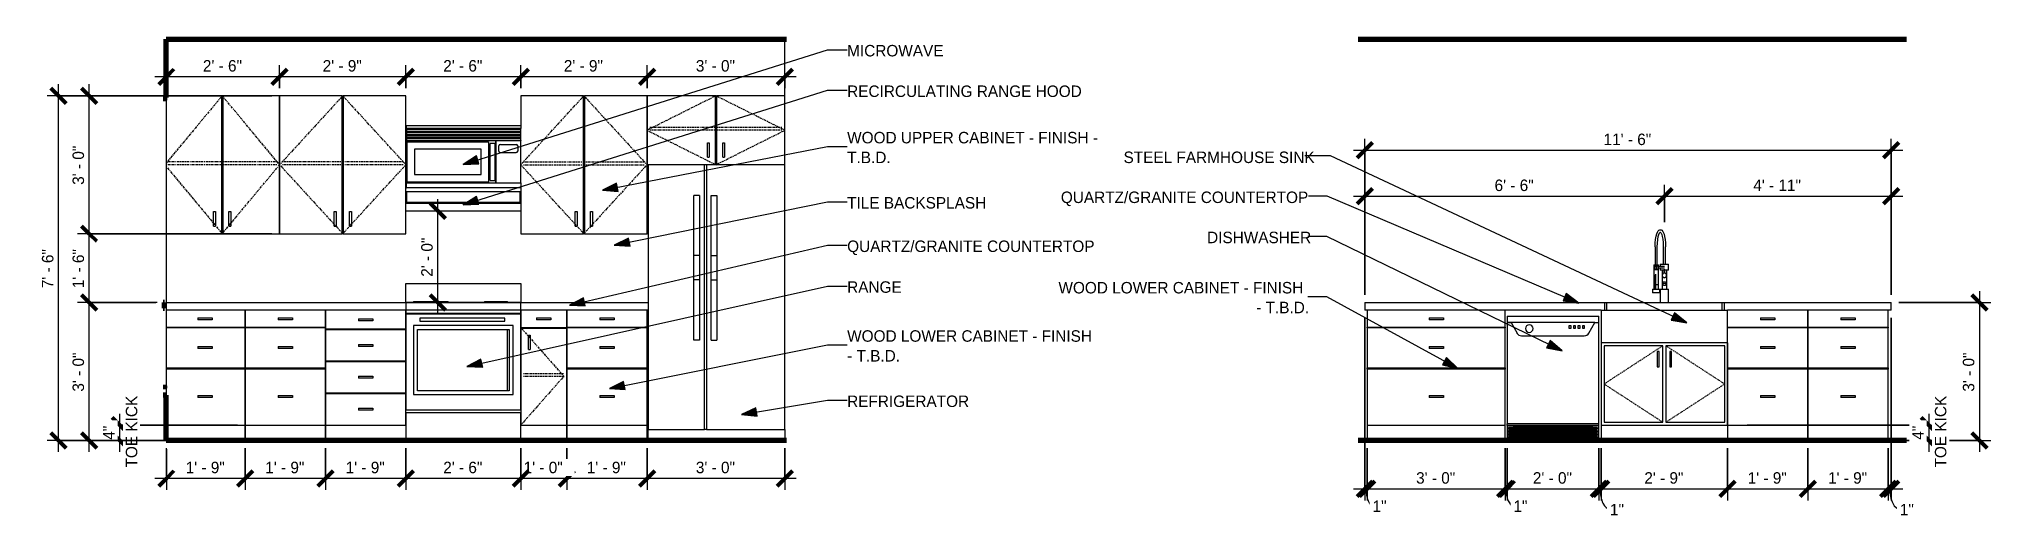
# Model space of a CAD drawing. Header units: inches. Extents: x -2533 to -979, y 116 to 10917.
# Drawn here: x -1489 to -979, y 116 to 241 of the extents above.
import ezdxf

# ---------------------------------------------------------------- set-up
doc = ezdxf.new("R2010")
doc.units = ezdxf.units.IN
doc.header["$MEASUREMENT"] = 0
doc.linetypes.add('Center', pattern=[1.25, 0.25, -0.1875, 0.625, -0.1875])
doc.linetypes.add('Dash', pattern=[0.25, 0.125, -0.125])
for name, color, linetype, lineweight in [('0-2', 250, 'Continuous', 18), ('0-5', 130, 'Continuous', 5), ('A-ANNO-DIMS', 211, 'Continuous', 9), ('A-ANNO-DIMS-32', 211, 'Continuous', 9), ('A-ANNO-NOTE', 131, 'Continuous', 9), ('A-FLOR-2', 10, 'Continuous', 70), ('A-FLOR-MCUT-1', 250, 'Continuous', 18), ('A-GLAZ-1', 50, 'Continuous', 30), ('A-GLAZ-2', 7, 'Continuous', 9), ('A-GLAZ-4', 10, 'Continuous', 70), ('A-WALL', 113, 'Continuous', 18), ('A-WALL-1', 10, 'Continuous', 70), ('A-WALL-2', 250, 'Continuous', 18), ('A-WALL-4', 113, 'Continuous', 9), ('G-ANNO-TEXT', 231, 'Continuous', 9), ('P-SANR-FIXT', 6, 'Continuous', 9), ('Q-CASE', 31, 'Continuous', 9), ('Q-CASE-2', 31, 'Center', 9), ('Q-CASE-HDLN', 31, 'Dash', 9), ('Q-SPCQ', 91, 'Continuous', 9)]:
    doc.layers.add(name, color=color, linetype=linetype, lineweight=lineweight)
doc.styles.add('Century Gothic', font='ufonts.com_century-gothic.ttf', dxfattribs={"height": 3})
doc.dimstyles.new('OD_1__HACK_2', dxfattribs={"dimscale": 12, "dimtxt": 3.132505, "dimasz": 0.333333, "dimexe": 0.25, "dimexo": 0.166667, "dimgap": 0.041667, "dimtad": 1, "dimdec": 0, "dimzin": 3, "dimdsep": 46, "dimlunit": 4, "dimtxsty": 'Century Gothic', "dimblk1": 'OBLIQUE', "dimblk2": 'OBLIQUE', "dimsah": 1, "dimcen": 0.09, "dimdle": 0.25, "dimazin": 0, "dimtfac": 1, "dimtdec": 4, "dimtix": 1, "dimtmove": 0, "dimatfit": 3, "dimfxl": 1, "dimtvp": 1, "dimtfill": 1, "dimfrac": 2, "dimtolj": 1, "dimtzin": 0, "dimarcsym": 2})
doc.dimstyles.new('OD_1__HACK_2_1', dxfattribs={"dimscale": 12, "dimtxt": 3.132505, "dimasz": 0.333333, "dimexe": 0.25, "dimexo": 0.166667, "dimgap": 0.041667, "dimtad": 1, "dimdec": 0, "dimzin": 3, "dimdsep": 46, "dimlunit": 4, "dimtxsty": 'Century Gothic', "dimblk1": 'OBLIQUE', "dimblk2": 'OBLIQUE', "dimsah": 1, "dimcen": 0.09, "dimdle": 0.25, "dimazin": 0, "dimtfac": 1, "dimtdec": 4, "dimtix": 1, "dimtmove": 1, "dimatfit": 3, "dimfxl": 1, "dimtvp": 1, "dimtfill": 1, "dimfrac": 2, "dimtolj": 1, "dimtzin": 0, "dimarcsym": 2})

msp = doc.modelspace()

# ---------------------------------------------------------------- texts
at = {"layer": 'A-ANNO-NOTE', "insert": (-1205.94, 211.44), "char_height": 3, "width": 57.368, "attachment_point": 1, "style": 'Century Gothic'}
msp.add_mtext('STEEL FARMHOUSE SINK', dxfattribs=at)
at = {"layer": 'G-ANNO-TEXT', "char_height": 3, "attachment_point": 1, "style": 'Century Gothic'}
for s, insert, width in [('MICROWAVE', (-1278.16, 239.28), 33.229), ('RECIRCULATING RANGE HOOD', (-1278.16, 228.69), 77.265), ('WOOD UPPER CABINET - FINISH -', (-1278.16, 216.58), 79.891), ('T.B.D.', (-1278.16, 211.41), 13.231), ('TILE BACKSPLASH', (-1278.16, 199.56), 41.814), ('QUARTZ/GRANITE COUNTERTOP', (-1222.32, 201), 78.376), ('DISHWASHER', (-1184.11, 190.52), 31.916), ('QUARTZ/GRANITE COUNTERTOP', (-1278.16, 188.21), 78.376), ('RANGE', (-1278.16, 177.56), 17.877), ('WOOD LOWER CABINET - FINISH', (-1222.95, 177.39), 78.982), ('- T.B.D.', (-1171.28, 172.22), 16.362), ('WOOD LOWER CABINET - FINISH', (-1278.16, 164.78), 78.982), ('- T.B.D.', (-1278.16, 159.61), 16.362), ('REFRIGERATOR', (-1278.16, 147.74), 36.764)]:
    msp.add_mtext(s, dxfattribs=dict(at, insert=insert, width=width))

# ---------------------------------------------------------------- blocks, each defined once
blk = doc.blocks.new('Window-Double_Hung-Andersen-400_Series-Tilt_Wash - DOUBLE HUNG - REVERSE COTTAGE - 2ND FLOOR-2888790-2ND _ 3RD FLOOR - 2BD C _ D - ADA TYPE B - KITCHEN')
at = {"layer": 'A-GLAZ-1'}
for p, q in [((2077.17, 225.5), (2076.39, 225.5)), ((2076.39, 224.87), (2077.17, 224.87)), ((2077.17, 224.87), (2077.17, 225.5)), ((2077.17, 150.25), (2076.39, 150.25)), ((2076.39, 149.62), (2077.17, 149.62)), ((2077.17, 149.62), (2077.17, 150.25))]:
    blk.add_line(p, q, dxfattribs=at)
at = {"layer": 'A-GLAZ-2'}
blk.add_line((2077.17, 224.87), (2077.17, 150.25), dxfattribs=at)
at = {"layer": 'A-GLAZ-4'}
for p, q in [((2076.67, 172.01), (2076.39, 172.01)), ((2076.39, 170.51), (2076.67, 170.51)), ((2076.67, 170.51), (2076.67, 172.01))]:
    blk.add_line(p, q, dxfattribs=at)
blk = doc.blocks.new('CTR - 1st Phase - Shell_rvt-3-2ND _ 3RD FLOOR - 2BD C _ D - ADA TYPE B - KITCHEN')
at = {"layer": 'A-FLOR-2'}
for p, q in [((2077.17, 240.75), (2239.22, 240.75)), ((2239.22, 136), (2077.17, 136))]:
    blk.add_line(p, q, dxfattribs=at)
at = {"layer": 'A-FLOR-MCUT-1'}
for p, q in [((2077.17, 240.81), (2077.17, 240.75)), ((2076.55, 136), (2076.55, 135.98)), ((2077.17, 136), (2076.55, 136))]:
    blk.add_line(p, q, dxfattribs=at)
at = {"layer": 'A-WALL-1'}
for p, q in [((2077.17, 225.56), (2077.17, 240.75)), ((2076.39, 225.56), (2077.17, 225.56)), ((2077.17, 147.81), (2076.39, 147.81)), ((2077.17, 136), (2077.17, 147.81))]:
    blk.add_line(p, q, dxfattribs=at)
at = {"layer": 'A-WALL-2'}
for p, q in [((2076.55, 240.81), (2076.55, 240.75)), ((2076.55, 240.75), (2076.55, 225.56)), ((2077.17, 240.75), (2077.17, 240.81)), ((2077.17, 225.56), (2077.17, 225.5)), ((2077.17, 149.62), (2077.17, 147.81)), ((2076.55, 147.81), (2076.55, 136)), ((2076.55, 135.98), (2076.55, 136)), ((2076.55, 136), (2077.17, 136))]:
    blk.add_line(p, q, dxfattribs=at)
at = {"layer": '0-2'}
blk.add_blockref('Window-Double_Hung-Andersen-400_Series-Tilt_Wash - DOUBLE HUNG - REVERSE COTTAGE - 2ND FLOOR-2888790-2ND _ 3RD FLOOR - 2BD C _ D - ADA TYPE B - KITCHEN', (0, 0), dxfattribs=at)
blk = doc.blocks.new('Basic Wall _ INT - W4BØF - _5_8 GYP - 2X4 WOOD_BATT_ - 5_8 GYP_ - ___-2694516-2ND _ 3RD FLOOR - 2BD C _ D - ADA TYPE B - KITCHEN')
at = {"layer": 'A-WALL'}
for p, q in [((2203.03, 140), (2202.78, 140)), ((2203.03, 136.11), (2202.78, 136.11))]:
    blk.add_line(p, q, dxfattribs=at)
blk = doc.blocks.new('Refrigerator_-_Side-by-Side_6047 - 36_ X 30_-345559-2ND _ 3RD FLOOR - 2BD C _ D - ADA TYPE B - KITCHEN')
at = {"layer": 'Q-SPCQ'}
for p, q in [((2217.78, 208), (2203.03, 208)), ((2203.03, 208), (2203.03, 138.87)), ((2218.28, 208), (2217.78, 208)), ((2217.78, 138.87), (2217.78, 208)), ((2238.78, 208), (2218.28, 208)), ((2218.28, 208), (2218.28, 138.87)), ((2238.78, 138.87), (2238.78, 208)), ((2215, 184.29), (2215, 200)), ((2216.51, 200), (2215, 200)), ((2216.51, 200), (2216.51, 184.29)), ((2219.54, 184.29), (2219.54, 200)), ((2219.54, 200), (2221.05, 200)), ((2221.05, 200), (2221.05, 184.29)), ((2215, 177.94), (2215, 184.29)), ((2216.51, 184.29), (2215, 184.29)), ((2216.51, 184.29), (2216.51, 177.94)), ((2219.54, 177.94), (2219.54, 184.29)), ((2219.54, 184.29), (2221.05, 184.29)), ((2221.05, 184.29), (2221.05, 177.94)), ((2215, 162.23), (2215, 177.94)), ((2216.51, 177.94), (2215, 177.94)), ((2216.51, 177.94), (2216.51, 162.23)), ((2219.54, 162.23), (2219.54, 177.94)), ((2219.54, 177.94), (2221.05, 177.94)), ((2221.05, 177.94), (2221.05, 162.23)), ((2216.51, 162.23), (2215, 162.23)), ((2219.54, 162.23), (2221.05, 162.23)), ((2203.03, 136.37), (2203.03, 138.87)), ((2203.03, 138.87), (2217.78, 138.87)), ((2218.28, 138.87), (2217.78, 138.87)), ((2218.28, 138.87), (2238.78, 138.87)), ((2238.78, 138.87), (2238.78, 136.37)), ((2203.03, 136.37), (2238.78, 136.37)), ((2203.03, 136), (2203.03, 136.37)), ((2238.78, 136.37), (2238.78, 136))]:
    blk.add_line(p, q, dxfattribs=at)
blk = doc.blocks.new('Single Door 1 Drawer 211 - 211 Base Cabinet Single Door1 Drawer 12_-2709705-2ND _ 3RD FLOOR - 2BD C _ D - ADA TYPE B - KITCHEN')
at = {"layer": 'Q-CASE'}
for p, q in [((2169.78, 170), (2169.78, 165.5)), ((2181.78, 170), (2169.78, 170)), ((2181.78, 165.5), (2181.78, 170)), ((2169.78, 165.5), (2181.78, 165.5)), ((2169.78, 165.25), (2169.78, 140)), ((2181.78, 165.25), (2169.78, 165.25)), ((2170.53, 165.5), (2170.53, 165.25)), ((2171.79, 163.5), (2172.28, 163.5)), ((2171.79, 159.75), (2171.79, 163.5)), ((2172.28, 163.5), (2172.28, 159.75)), ((2173.9, 168), (2177.65, 168)), ((2173.9, 168), (2173.9, 167.5)), ((2177.65, 167.5), (2173.9, 167.5)), ((2177.65, 168), (2177.65, 167.5)), ((2181.03, 165.25), (2181.03, 165.5)), ((2181.78, 165.5), (2181.78, 165.37)), ((2181.78, 140), (2181.78, 165.25)), ((2171.79, 159.75), (2172.28, 159.75)), ((2169.78, 140), (2181.78, 140)), ((2181.78, 136), (2181.78, 140))]:
    blk.add_line(p, q, dxfattribs=at)
at = {"layer": 'Q-CASE-2'}
for p, q in [((2169.78, 165.5), (2181.03, 152.75)), ((2170.53, 153.5), (2181.03, 153.5)), ((2181.03, 152.75), (2169.78, 140)), ((2170.53, 152.75), (2181.03, 152.75))]:
    blk.add_line(p, q, dxfattribs=at)
blk = doc.blocks.new('Base Cabinet 4 Drawer 254 - Base Cabinet 4 Drawer 254 21_-2569778-2ND _ 3RD FLOOR - 2BD C _ D - ADA TYPE B - KITCHEN')
at = {"layer": 'Q-CASE'}
for p, q in [((2118.78, 170), (2118.78, 165.12)), ((2139.78, 170), (2118.78, 170)), ((2139.78, 165.12), (2139.78, 170)), ((2118.78, 165.12), (2139.78, 165.12)), ((2118.78, 164.87), (2118.78, 156.79)), ((2139.78, 164.87), (2118.78, 164.87)), ((2119.53, 165.12), (2119.53, 164.87)), ((2127.4, 167.75), (2131.15, 167.75)), ((2127.4, 167.75), (2127.4, 167.25)), ((2131.15, 167.25), (2127.4, 167.25)), ((2131.15, 167.75), (2131.15, 167.25)), ((2139.03, 164.87), (2139.03, 165.12)), ((2139.78, 156.79), (2139.78, 164.87)), ((2127.4, 161.09), (2131.15, 161.09)), ((2127.4, 161.09), (2127.4, 160.58)), ((2131.15, 160.58), (2127.4, 160.58)), ((2131.15, 161.09), (2131.15, 160.58)), ((2118.78, 156.79), (2139.78, 156.79)), ((2118.78, 156.54), (2118.78, 148.46)), ((2139.78, 156.54), (2118.78, 156.54)), ((2119.53, 156.79), (2119.53, 156.54)), ((2139.03, 156.54), (2139.03, 156.79)), ((2139.78, 148.46), (2139.78, 156.54)), ((2118.78, 148.46), (2139.78, 148.46)), ((2118.78, 148.21), (2118.78, 140)), ((2139.78, 148.21), (2118.78, 148.21)), ((2119.53, 148.46), (2119.53, 148.21)), ((2127.4, 152.75), (2131.15, 152.75)), ((2127.4, 152.75), (2127.4, 152.25)), ((2131.15, 152.25), (2127.4, 152.25)), ((2131.15, 152.75), (2131.15, 152.25)), ((2139.03, 148.21), (2139.03, 148.46)), ((2139.78, 140), (2139.78, 148.21)), ((2127.4, 144.42), (2131.15, 144.42)), ((2127.4, 144.42), (2127.4, 143.92)), ((2131.15, 143.92), (2127.4, 143.92)), ((2131.15, 144.42), (2131.15, 143.92)), ((2118.78, 140), (2139.78, 140)), ((2118.78, 140), (2118.78, 136))]:
    blk.add_line(p, q, dxfattribs=at)
blk = doc.blocks.new('Base Cabinet 3 Drawer 230 - Base Cabinet 3 Drawer 230 21_-2578998-2ND _ 3RD FLOOR - 2BD C _ D - ADA TYPE B - KITCHEN')
at = {"layer": 'Q-CASE'}
for p, q in [((2181.78, 170), (2181.78, 165.62)), ((2202.78, 170), (2181.78, 170)), ((2202.78, 165.62), (2202.78, 170)), ((2181.78, 165.62), (2202.78, 165.62)), ((2181.78, 165.37), (2181.78, 165.5)), ((2181.78, 165.37), (2181.78, 155)), ((2202.78, 165.37), (2181.78, 165.37)), ((2182.53, 165.62), (2182.53, 165.37)), ((2190.4, 168), (2194.15, 168)), ((2190.4, 168), (2190.4, 167.5)), ((2194.15, 167.5), (2190.4, 167.5)), ((2194.15, 168), (2194.15, 167.5)), ((2202.03, 165.37), (2202.03, 165.62)), ((2202.78, 165.62), (2202.78, 165.37)), ((2202.78, 155), (2202.78, 165.37)), ((2190.4, 160.5), (2194.15, 160.5)), ((2190.4, 160.5), (2190.4, 160)), ((2194.15, 160), (2190.4, 160)), ((2194.15, 160.5), (2194.15, 160)), ((2181.78, 155), (2202.78, 155)), ((2181.78, 154.62), (2181.78, 140)), ((2202.78, 154.62), (2181.78, 154.62)), ((2182.53, 155), (2182.53, 154.62)), ((2202.03, 154.62), (2202.03, 155)), ((2202.78, 155), (2202.78, 154.62)), ((2202.78, 140), (2202.78, 154.62)), ((2190.4, 147.75), (2194.15, 147.75)), ((2190.4, 147.75), (2190.4, 147.25)), ((2194.15, 147.25), (2190.4, 147.25)), ((2194.15, 147.75), (2194.15, 147.25)), ((2181.78, 140), (2202.78, 140)), ((2181.78, 140), (2181.78, 136)), ((2202.78, 136), (2202.78, 140))]:
    blk.add_line(p, q, dxfattribs=at)
blk = doc.blocks.new('Base Cabinet 3 Drawer 230 - Base Cabinet 3 Drawer 230 21_-V7-2ND _ 3RD FLOOR - 2BD C _ D - ADA TYPE B - KITCHEN')
at = {"layer": 'Q-CASE'}
for p, q in [((2097.78, 170), (2097.78, 165.62)), ((2118.78, 170), (2097.78, 170)), ((2118.78, 165.62), (2118.78, 170)), ((2097.78, 165.62), (2118.78, 165.62)), ((2097.78, 165.37), (2097.78, 165.62)), ((2097.78, 165.37), (2097.78, 155)), ((2118.78, 165.37), (2097.78, 165.37)), ((2098.53, 165.62), (2098.53, 165.37)), ((2106.4, 168), (2110.15, 168)), ((2106.4, 168), (2106.4, 167.5)), ((2110.15, 167.5), (2106.4, 167.5)), ((2110.15, 168), (2110.15, 167.5)), ((2118.03, 165.37), (2118.03, 165.62)), ((2118.78, 155), (2118.78, 165.37)), ((2106.4, 160.5), (2110.15, 160.5)), ((2106.4, 160.5), (2106.4, 160)), ((2110.15, 160), (2106.4, 160)), ((2110.15, 160.5), (2110.15, 160)), ((2097.78, 155), (2118.78, 155)), ((2097.78, 154.62), (2097.78, 155)), ((2097.78, 154.62), (2097.78, 140)), ((2118.78, 154.62), (2097.78, 154.62)), ((2098.53, 155), (2098.53, 154.62)), ((2118.03, 154.62), (2118.03, 155)), ((2118.78, 140), (2118.78, 154.62)), ((2106.4, 147.75), (2110.15, 147.75)), ((2106.4, 147.75), (2106.4, 147.25)), ((2110.15, 147.25), (2106.4, 147.25)), ((2110.15, 147.75), (2110.15, 147.25)), ((2097.78, 140), (2118.78, 140)), ((2097.78, 140), (2097.78, 136)), ((2118.78, 136), (2118.78, 140))]:
    blk.add_line(p, q, dxfattribs=at)
blk = doc.blocks.new('Base Cabinet 3 Drawer 230 - Base Cabinet 3 Drawer 230 21_-V8-2ND _ 3RD FLOOR - 2BD C _ D - ADA TYPE B - KITCHEN')
at = {"layer": 'Q-CASE'}
for p, q in [((2097.78, 170), (2077.17, 170)), ((2097.78, 165.62), (2097.78, 170)), ((2077.17, 165.62), (2097.78, 165.62)), ((2097.78, 165.37), (2077.17, 165.37)), ((2077.53, 165.62), (2077.53, 165.37)), ((2085.4, 168), (2089.15, 168)), ((2085.4, 168), (2085.4, 167.5)), ((2089.15, 167.5), (2085.4, 167.5)), ((2089.15, 168), (2089.15, 167.5)), ((2097.03, 165.37), (2097.03, 165.62)), ((2097.78, 165.62), (2097.78, 165.37)), ((2097.78, 155), (2097.78, 165.37)), ((2085.4, 160.5), (2089.15, 160.5)), ((2085.4, 160.5), (2085.4, 160)), ((2089.15, 160), (2085.4, 160)), ((2089.15, 160.5), (2089.15, 160)), ((2077.17, 155), (2097.78, 155)), ((2097.78, 154.62), (2077.17, 154.62)), ((2077.53, 155), (2077.53, 154.62)), ((2097.03, 154.62), (2097.03, 155)), ((2097.78, 155), (2097.78, 154.62)), ((2097.78, 140), (2097.78, 154.62)), ((2085.4, 147.75), (2089.15, 147.75)), ((2085.4, 147.75), (2085.4, 147.25)), ((2089.15, 147.25), (2085.4, 147.25)), ((2089.15, 147.75), (2089.15, 147.25)), ((2077.17, 140), (2097.78, 140)), ((2097.78, 136), (2097.78, 140))]:
    blk.add_line(p, q, dxfattribs=at)
blk = doc.blocks.new('300 Series Wall Hung Cabinet_302 - 33_ X 36_-2610350-2ND _ 3RD FLOOR - 2BD C _ D - ADA TYPE B - KITCHEN')
at = {"layer": 'Q-CASE'}
for p, q in [((2169.78, 226), (2169.78, 218.26)), ((2186.15, 226), (2169.78, 226)), ((2186.15, 190), (2186.15, 226)), ((2186.15, 226), (2186.4, 226)), ((2186.4, 225.25), (2186.15, 225.25)), ((2186.4, 226), (2186.4, 190)), ((2202.78, 226), (2186.4, 226)), ((2202.78, 190), (2202.78, 226)), ((2169.78, 202.15), (2169.78, 200.5)), ((2169.78, 196), (2169.78, 190)), ((2184.03, 195.75), (2184.51, 195.75)), ((2184.03, 192), (2184.03, 195.75)), ((2184.51, 195.75), (2184.51, 192)), ((2188.03, 195.75), (2188.51, 195.75)), ((2188.03, 192), (2188.03, 195.75)), ((2188.51, 195.75), (2188.51, 192)), ((2169.78, 190), (2186.15, 190)), ((2184.03, 192), (2184.51, 192)), ((2186.15, 190.75), (2186.4, 190.75)), ((2186.4, 190), (2186.15, 190)), ((2186.4, 190), (2202.78, 190)), ((2188.03, 192), (2188.51, 192))]:
    blk.add_line(p, q, dxfattribs=at)
at = {"layer": 'Q-CASE-2'}
for p, q in [((2169.78, 208), (2186.28, 226)), ((2186.28, 226), (2202.78, 208)), ((2186.28, 190), (2169.78, 208)), ((2170.53, 208.75), (2202.03, 208.75)), ((2170.53, 208), (2202.03, 208)), ((2202.78, 208), (2186.28, 190))]:
    blk.add_line(p, q, dxfattribs=at)
blk = doc.blocks.new('300 Series Wall Hung Cabinet_302 - 18_ x 36_-2359323-2ND _ 3RD FLOOR - 2BD C _ D - ADA TYPE B - KITCHEN')
at = {"layer": 'Q-CASE'}
for p, q in [((2220.65, 226), (2202.78, 226)), ((2202.78, 226), (2202.78, 208)), ((2220.65, 208), (2220.65, 226)), ((2220.65, 226), (2220.9, 226)), ((2220.9, 225.25), (2220.65, 225.25)), ((2238.78, 226), (2220.9, 226)), ((2220.9, 226), (2220.9, 208)), ((2218.54, 213.75), (2219.03, 213.75)), ((2218.54, 210), (2218.54, 213.75)), ((2218.54, 210), (2219.03, 210)), ((2219.03, 213.75), (2219.03, 210)), ((2222.54, 213.75), (2223.03, 213.75)), ((2222.54, 210), (2222.54, 213.75)), ((2222.54, 210), (2223.03, 210)), ((2223.03, 213.75), (2223.03, 210)), ((2202.78, 208), (2203.03, 208)), ((2220.65, 208.75), (2220.9, 208.75))]:
    blk.add_line(p, q, dxfattribs=at)
at = {"layer": 'Q-CASE-2'}
for p, q in [((2220.78, 226), (2202.78, 217)), ((2238.78, 217), (2220.78, 226)), ((2202.78, 217), (2220.78, 208)), ((2238.03, 217.75), (2203.53, 217.75)), ((2238.03, 217), (2203.53, 217)), ((2220.78, 208), (2238.78, 217))]:
    blk.add_line(p, q, dxfattribs=at)
blk = doc.blocks.new('300 Series Wall Hung Cabinet_302 - 30_ X 36_-2573882-2ND _ 3RD FLOOR - 2BD C _ D - ADA TYPE B - KITCHEN')
at = {"layer": 'Q-CASE'}
for p, q in [((2091.65, 226), (2077.17, 226)), ((2091.65, 190), (2091.65, 226)), ((2091.65, 226), (2091.9, 226)), ((2091.9, 225.25), (2091.65, 225.25)), ((2106.78, 226), (2091.9, 226)), ((2091.9, 226), (2091.9, 190)), ((2106.78, 190), (2106.78, 226)), ((2089.54, 195.75), (2090.03, 195.75)), ((2089.54, 192), (2089.54, 195.75)), ((2090.03, 195.75), (2090.03, 192)), ((2093.54, 195.75), (2094.03, 195.75)), ((2093.54, 192), (2093.54, 195.75)), ((2094.03, 195.75), (2094.03, 192)), ((2077.17, 190), (2091.65, 190)), ((2089.54, 192), (2090.03, 192)), ((2091.65, 190.75), (2091.9, 190.75)), ((2091.9, 190), (2091.65, 190)), ((2091.9, 190), (2106.78, 190)), ((2093.54, 192), (2094.03, 192))]:
    blk.add_line(p, q, dxfattribs=at)
at = {"layer": 'Q-CASE-2'}
for p, q in [((2091.78, 226), (2077.17, 208.48)), ((2106.78, 208), (2091.78, 226)), ((2077.17, 207.52), (2091.78, 190)), ((2106.03, 208.75), (2077.53, 208.75)), ((2106.03, 208), (2077.53, 208)), ((2091.78, 190), (2106.78, 208))]:
    blk.add_line(p, q, dxfattribs=at)
blk = doc.blocks.new('30quot_MicrowaveVent_11166 - 70cm miele oven-2322118-2ND _ 3RD FLOOR - 2BD C _ D - ADA TYPE B - KITCHEN')
at = {"layer": 'Q-CASE'}
for p, q in [((2139.89, 217.47), (2139.89, 218.26)), ((2139.89, 218.26), (2169.78, 218.26)), ((2140.01, 217.47), (2139.89, 217.47)), ((2139.89, 217.47), (2139.89, 214.32)), ((2139.89, 214.32), (2169.78, 214.32)), ((2139.89, 214.2), (2139.89, 214.32)), ((2163.28, 214.2), (2139.89, 214.2)), ((2139.89, 214.2), (2139.89, 203.26)), ((2140.01, 217.08), (2140.01, 217.47)), ((2169.66, 217.47), (2140.01, 217.47)), ((2169.66, 217.08), (2140.01, 217.08)), ((2140.01, 216.29), (2140.01, 216.69)), ((2140.01, 216.69), (2169.66, 216.69)), ((2169.66, 216.29), (2140.01, 216.29)), ((2140.01, 215.5), (2140.01, 215.9)), ((2140.01, 215.9), (2169.66, 215.9)), ((2169.66, 215.5), (2140.01, 215.5)), ((2140.01, 214.72), (2140.01, 215.11)), ((2140.01, 215.11), (2169.66, 215.11)), ((2169.66, 214.72), (2140.01, 214.72)), ((2163.28, 203.26), (2163.28, 214.2)), ((2169.78, 214.2), (2163.28, 214.2)), ((2163.28, 214.2), (2163.28, 203.26)), ((2169.78, 217.47), (2169.66, 217.47)), ((2169.66, 217.47), (2169.66, 217.08)), ((2169.66, 216.69), (2169.66, 216.29)), ((2169.66, 215.9), (2169.66, 215.5)), ((2169.66, 215.11), (2169.66, 214.72)), ((2169.78, 218.26), (2169.78, 217.47)), ((2169.78, 214.32), (2169.78, 217.47)), ((2169.78, 214.32), (2169.78, 214.2)), ((2169.78, 203.26), (2169.78, 214.2)), ((2140.09, 203.46), (2140.09, 214.01)), ((2140.09, 214.01), (2161.39, 214.01)), ((2159.42, 212.04), (2142.06, 212.04)), ((2142.06, 212.04), (2142.06, 205.43)), ((2159.42, 212.04), (2142.06, 212.04)), ((2142.06, 212.04), (2142.06, 205.43)), ((2159.42, 205.43), (2159.42, 212.04)), ((2159.42, 205.43), (2159.42, 212.04)), ((2161.39, 214.01), (2161.39, 203.46)), ((2161.78, 203.91), (2161.78, 213.51)), ((2162.98, 213.51), (2161.78, 213.51)), ((2162.98, 213.51), (2162.98, 203.91)), ((2164.07, 211.55), (2164.07, 212.93)), ((2164.46, 213.32), (2168.59, 213.32)), ((2168.59, 211.15), (2164.46, 211.15)), ((2168.99, 212.93), (2168.99, 211.55)), ((2142.06, 205.43), (2159.42, 205.43)), ((2142.06, 205.43), (2159.42, 205.43)), ((2139.89, 203.26), (2163.28, 203.26)), ((2139.89, 202), (2139.89, 203.26)), ((2169.78, 202), (2139.89, 202)), ((2161.39, 203.46), (2140.09, 203.46)), ((2161.78, 203.91), (2162.98, 203.91)), ((2163.28, 203.26), (2169.78, 203.26)), ((2169.78, 203.26), (2169.78, 202.15))]:
    blk.add_line(p, q, dxfattribs=at)
for centre, start, end in [((2164.46, 212.93), 90, 180), ((2164.46, 211.55), 180, 270), ((2168.59, 212.93), 0, 90), ((2168.59, 211.55), 270, 0)]:
    blk.add_arc(centre, 0.394, start, end, dxfattribs=at)
blk = doc.blocks.new('300 Series Wall Hung Cabinet_302 - 33_ X 36_-2610278-2ND _ 3RD FLOOR - 2BD C _ D - ADA TYPE B - KITCHEN')
at = {"layer": 'Q-CASE'}
for p, q in [((2123.15, 226), (2106.78, 226)), ((2106.78, 226), (2106.78, 190)), ((2123.15, 190), (2123.15, 226)), ((2123.15, 226), (2123.4, 226)), ((2123.4, 225.25), (2123.15, 225.25)), ((2139.78, 226), (2123.4, 226)), ((2123.4, 226), (2123.4, 190)), ((2139.78, 200.5), (2139.78, 226)), ((2121.04, 195.75), (2121.53, 195.75)), ((2121.04, 192), (2121.04, 195.75)), ((2121.53, 195.75), (2121.53, 192)), ((2125.04, 195.75), (2125.53, 195.75)), ((2125.04, 192), (2125.04, 195.75)), ((2125.53, 195.75), (2125.53, 192)), ((2139.78, 190), (2139.78, 196)), ((2106.78, 190), (2123.15, 190)), ((2121.04, 192), (2121.53, 192)), ((2123.15, 190.75), (2123.4, 190.75)), ((2123.4, 190), (2123.15, 190)), ((2123.4, 190), (2139.78, 190)), ((2125.04, 192), (2125.53, 192))]:
    blk.add_line(p, q, dxfattribs=at)
at = {"layer": 'Q-CASE-2'}
for p, q in [((2123.28, 226), (2106.78, 208)), ((2139.78, 208), (2123.28, 226)), ((2106.78, 208), (2123.28, 190)), ((2139.03, 208.75), (2107.53, 208.75)), ((2139.03, 208), (2107.53, 208)), ((2123.28, 190), (2139.78, 208))]:
    blk.add_line(p, q, dxfattribs=at)
blk = doc.blocks.new('Range_Hood_386 - 30_ Wide-2577799-2ND _ 3RD FLOOR - 2BD C _ D - ADA TYPE B - KITCHEN')
at = {"layer": 'Q-SPCQ'}
for p, q in [((2139.78, 202), (2139.89, 202)), ((2139.78, 201), (2140.03, 201)), ((2139.78, 198), (2139.78, 200.5)), ((2140.03, 201), (2169.53, 201)), ((2140.03, 198.12), (2140.03, 201)), ((2169.53, 201), (2169.78, 201)), ((2169.53, 201), (2169.53, 198.12)), ((2169.78, 200.5), (2169.78, 198)), ((2139.78, 196), (2139.78, 198)), ((2139.78, 198), (2169.78, 198)), ((2139.78, 196), (2169.78, 196)), ((2169.53, 198.12), (2140.03, 198.12)), ((2169.78, 198), (2169.78, 196))]:
    blk.add_line(p, q, dxfattribs=at)
blk = doc.blocks.new('CTR - 1st Phase - Shell_rvt-4-2ND _ 3RD FLOOR - 2BD C _ D - ADA TYPE B - KITCHEN ISLAND')
at = {"layer": 'A-FLOR-2'}
for p, q in [((-2252.12, 240.75), (-2108.83, 240.75)), ((-2108.83, 136), (-2252.12, 136))]:
    blk.add_line(p, q, dxfattribs=at)
blk = doc.blocks.new('Dishwasher_15404 - 34_ counter-547918-2ND _ 3RD FLOOR - 2BD C _ D - ADA TYPE B - KITCHEN ISLAND')
at = {"layer": 'Q-SPCQ'}
for p, q in [((-2213.21, 168.5), (-2213.21, 166.79)), ((-2213.21, 168.5), (-2213.01, 168.5)), ((-2213.01, 168.5), (-2190.28, 168.5)), ((-2190.28, 168.5), (-2189.21, 168.5)), ((-2189.21, 166.79), (-2189.21, 168.5)), ((-2213.01, 166.79), (-2213.21, 166.79)), ((-2213.21, 166.79), (-2213.21, 140.33)), ((-2213.21, 166.79), (-2213.01, 166.79)), ((-2212.12, 166.79), (-2213.01, 166.79)), ((-2213.01, 166.79), (-2212.12, 166.79)), ((-2190.3, 166.79), (-2212.12, 166.79)), ((-2212.12, 166.79), (-2210.6, 164.06)), ((-2209.4, 163.35), (-2193.02, 163.35)), ((-2196.47, 165.94), (-2197.06, 165.94)), ((-2197.06, 165.94), (-2197.06, 165.35)), ((-2197.06, 165.35), (-2196.47, 165.35)), ((-2196.47, 165.35), (-2196.47, 165.94)), ((-2195.29, 165.94), (-2195.88, 165.94)), ((-2195.88, 165.94), (-2195.88, 165.35)), ((-2195.88, 165.35), (-2195.29, 165.35)), ((-2195.29, 165.35), (-2195.29, 165.94)), ((-2194.11, 165.94), (-2194.7, 165.94)), ((-2194.7, 165.94), (-2194.7, 165.35)), ((-2194.7, 165.35), (-2194.11, 165.35)), ((-2194.11, 165.35), (-2194.11, 165.94)), ((-2192.93, 165.94), (-2193.52, 165.94)), ((-2193.52, 165.94), (-2193.52, 165.35)), ((-2193.52, 165.35), (-2192.93, 165.35)), ((-2192.93, 165.35), (-2192.93, 165.94)), ((-2191.82, 164.06), (-2190.3, 166.79)), ((-2190.28, 166.79), (-2190.3, 166.79)), ((-2190.3, 166.79), (-2189.41, 166.79)), ((-2189.41, 166.79), (-2189.21, 166.79)), ((-2189.21, 140.33), (-2189.21, 166.79)), ((-2213.01, 140.33), (-2213.21, 140.33)), ((-2213.21, 139.94), (-2213.21, 140.33)), ((-2189.21, 139.94), (-2213.21, 139.94)), ((-2213.21, 139.94), (-2213.21, 136)), ((-2189.41, 140.33), (-2213.01, 140.33)), ((-2212.79, 139.39), (-2212.79, 139.59)), ((-2212.79, 139.59), (-2211.63, 139.59)), ((-2211.63, 139.39), (-2212.79, 139.39)), ((-2212.79, 139), (-2212.79, 139.2)), ((-2212.79, 139.2), (-2211.63, 139.2)), ((-2211.63, 139), (-2212.79, 139)), ((-2212.79, 138.61), (-2212.79, 138.8)), ((-2212.79, 138.8), (-2211.63, 138.8)), ((-2211.63, 138.61), (-2212.79, 138.61)), ((-2212.79, 138.21), (-2212.79, 138.41)), ((-2212.79, 138.41), (-2211.63, 138.41)), ((-2211.63, 138.21), (-2212.79, 138.21)), ((-2212.79, 137.82), (-2212.79, 138.02)), ((-2212.79, 138.02), (-2211.63, 138.02)), ((-2211.63, 137.82), (-2212.79, 137.82)), ((-2211.63, 139.94), (-2190.78, 139.94)), ((-2211.63, 139.59), (-2190.78, 139.59)), ((-2190.78, 139.39), (-2211.63, 139.39)), ((-2211.63, 139.2), (-2190.78, 139.2)), ((-2190.78, 139), (-2211.63, 139)), ((-2211.63, 138.8), (-2190.78, 138.8)), ((-2190.78, 138.61), (-2211.63, 138.61)), ((-2211.63, 138.41), (-2190.78, 138.41)), ((-2190.78, 138.21), (-2211.63, 138.21)), ((-2211.63, 138.02), (-2190.78, 138.02)), ((-2190.78, 137.82), (-2211.63, 137.82)), ((-2190.78, 139.59), (-2189.63, 139.59)), ((-2189.63, 139.39), (-2190.78, 139.39)), ((-2190.78, 139.2), (-2189.63, 139.2)), ((-2189.63, 139), (-2190.78, 139)), ((-2190.78, 138.8), (-2189.63, 138.8)), ((-2189.63, 138.61), (-2190.78, 138.61)), ((-2190.78, 138.41), (-2189.63, 138.41)), ((-2189.63, 138.21), (-2190.78, 138.21)), ((-2190.78, 138.02), (-2189.63, 138.02)), ((-2189.63, 137.82), (-2190.78, 137.82)), ((-2189.63, 139.59), (-2189.63, 139.39)), ((-2189.63, 139.2), (-2189.63, 139)), ((-2189.63, 138.8), (-2189.63, 138.61)), ((-2189.63, 138.41), (-2189.63, 138.21)), ((-2189.63, 138.02), (-2189.63, 137.82)), ((-2189.21, 140.33), (-2189.41, 140.33)), ((-2189.21, 139.94), (-2189.21, 140.33)), ((-2189.21, 136), (-2189.21, 139.94)), ((-2212.79, 137.43), (-2212.79, 137.62)), ((-2212.79, 137.62), (-2211.63, 137.62)), ((-2211.63, 137.43), (-2212.79, 137.43)), ((-2212.79, 137.03), (-2212.79, 137.23)), ((-2212.79, 137.23), (-2211.63, 137.23)), ((-2211.63, 137.03), (-2212.79, 137.03)), ((-2212.79, 136.64), (-2212.79, 136.84)), ((-2212.79, 136.84), (-2211.63, 136.84)), ((-2211.63, 136.64), (-2212.79, 136.64)), ((-2211.63, 137.62), (-2190.78, 137.62)), ((-2190.78, 137.43), (-2211.63, 137.43)), ((-2211.63, 137.23), (-2190.78, 137.23)), ((-2190.78, 137.03), (-2211.63, 137.03)), ((-2211.63, 136.84), (-2190.78, 136.84)), ((-2190.78, 136.64), (-2211.63, 136.64)), ((-2190.78, 137.62), (-2189.63, 137.62)), ((-2189.63, 137.43), (-2190.78, 137.43)), ((-2190.78, 137.23), (-2189.63, 137.23)), ((-2189.63, 137.03), (-2190.78, 137.03)), ((-2190.78, 136.84), (-2189.63, 136.84)), ((-2189.63, 136.64), (-2190.78, 136.64)), ((-2189.63, 137.62), (-2189.63, 137.43)), ((-2189.63, 137.23), (-2189.63, 137.03)), ((-2189.63, 136.84), (-2189.63, 136.64))]:
    blk.add_line(p, q, dxfattribs=at)
for centre, radius, start, end in [((-2209.4, 164.72), 1.38, 209, 270), ((-2207.4, 165.2), 0.984, 90, 270), ((-2207.4, 165.2), 0.984, 270, 90), ((-2193.02, 164.72), 1.38, 270, 331)]:
    blk.add_arc(centre, radius, start, end, dxfattribs=at)
blk = doc.blocks.new('Vanity Cabinet-Double Door - 33_-2318066-2ND _ 3RD FLOOR - 2BD C _ D - ADA TYPE B - KITCHEN ISLAND')
at = {"layer": 'Q-CASE'}
for p, q in [((-2188.58, 161.5), (-2188.58, 140)), ((-2187.83, 160.75), (-2187.83, 140.75)), ((-2172.46, 160.75), (-2187.83, 160.75)), ((-2173.46, 159.25), (-2173.96, 159.25)), ((-2173.96, 159.25), (-2173.96, 155.25)), ((-2173.46, 155.25), (-2173.46, 159.25)), ((-2172.46, 140.75), (-2172.46, 160.75)), ((-2171.71, 160.75), (-2171.71, 140.75)), ((-2156.33, 160.75), (-2171.71, 160.75)), ((-2170.21, 159.25), (-2170.71, 159.25)), ((-2170.71, 159.25), (-2170.71, 155.25)), ((-2170.21, 155.25), (-2170.21, 159.25)), ((-2156.33, 140.75), (-2156.33, 160.75)), ((-2155.58, 140), (-2155.58, 161.5)), ((-2173.96, 155.25), (-2173.46, 155.25)), ((-2170.71, 155.25), (-2170.21, 155.25)), ((-2188.58, 140), (-2155.58, 140)), ((-2188.58, 140), (-2188.58, 136)), ((-2187.83, 140.75), (-2172.46, 140.75)), ((-2171.71, 140.75), (-2156.33, 140.75)), ((-2155.58, 140), (-2155.58, 136))]:
    blk.add_line(p, q, dxfattribs=at)
at = {"layer": 'Q-CASE-HDLN'}
for p, q in [((-2172.46, 160.75), (-2187.83, 150.75)), ((-2171.71, 160.75), (-2156.33, 150.75)), ((-2187.83, 150.75), (-2172.46, 140.75)), ((-2156.33, 150.75), (-2171.71, 140.75))]:
    blk.add_line(p, q, dxfattribs=at)
blk = doc.blocks.new('Base Cabinet 3 Drawer 230 - Base Cabinet 3 Drawer 230 21_-2578998-2ND _ 3RD FLOOR - 2BD C _ D - ADA TYPE B - KITCHEN ISLAND')
at = {"layer": 'Q-CASE'}
for p, q in [((-2134.58, 170), (-2155.58, 170)), ((-2134.58, 165.62), (-2134.58, 170)), ((-2155.58, 165.62), (-2134.58, 165.62)), ((-2134.58, 165.37), (-2155.58, 165.37)), ((-2154.83, 165.62), (-2154.83, 165.37)), ((-2146.96, 168), (-2143.21, 168)), ((-2146.96, 168), (-2146.96, 167.5)), ((-2143.21, 167.5), (-2146.96, 167.5)), ((-2143.21, 168), (-2143.21, 167.5)), ((-2135.33, 165.37), (-2135.33, 165.62)), ((-2134.58, 165.62), (-2134.58, 165.37)), ((-2134.58, 155), (-2134.58, 165.37)), ((-2155.58, 161.5), (-2155.58, 155)), ((-2146.96, 160.5), (-2143.21, 160.5)), ((-2146.96, 160.5), (-2146.96, 160)), ((-2143.21, 160), (-2146.96, 160)), ((-2143.21, 160.5), (-2143.21, 160)), ((-2155.58, 155), (-2134.58, 155)), ((-2155.58, 154.62), (-2155.58, 140)), ((-2134.58, 154.62), (-2155.58, 154.62)), ((-2154.83, 155), (-2154.83, 154.62)), ((-2135.33, 154.62), (-2135.33, 155)), ((-2134.58, 155), (-2134.58, 154.62)), ((-2134.58, 140), (-2134.58, 154.62)), ((-2146.96, 147.75), (-2143.21, 147.75)), ((-2146.96, 147.75), (-2146.96, 147.25)), ((-2143.21, 147.25), (-2146.96, 147.25)), ((-2143.21, 147.75), (-2143.21, 147.25)), ((-2155.58, 140), (-2134.58, 140)), ((-2155.58, 140), (-2155.58, 136)), ((-2134.58, 136), (-2134.58, 140))]:
    blk.add_line(p, q, dxfattribs=at)
blk = doc.blocks.new('Base Cabinet 3 Drawer 230 - Base Cabinet 3 Drawer 230 36_-2567960-2ND _ 3RD FLOOR - 2BD C _ D - ADA TYPE B - KITCHEN ISLAND')
at = {"layer": 'Q-CASE'}
for p, q in [((-2249.71, 170), (-2249.71, 165.62)), ((-2213.71, 170), (-2249.71, 170)), ((-2213.71, 165.62), (-2213.71, 170)), ((-2249.71, 165.62), (-2213.71, 165.62)), ((-2249.71, 165.37), (-2249.71, 165.62)), ((-2249.71, 165.37), (-2249.71, 155)), ((-2213.71, 165.37), (-2249.71, 165.37)), ((-2248.96, 165.62), (-2248.96, 165.37)), ((-2233.58, 168), (-2229.83, 168)), ((-2233.58, 168), (-2233.58, 167.5)), ((-2229.83, 167.5), (-2233.58, 167.5)), ((-2229.83, 168), (-2229.83, 167.5)), ((-2214.46, 165.37), (-2214.46, 165.62)), ((-2213.71, 165.62), (-2213.71, 165.37)), ((-2213.71, 155), (-2213.71, 165.37)), ((-2233.58, 160.5), (-2229.83, 160.5)), ((-2233.58, 160.5), (-2233.58, 160)), ((-2229.83, 160), (-2233.58, 160)), ((-2229.83, 160.5), (-2229.83, 160)), ((-2249.71, 155), (-2213.71, 155)), ((-2249.71, 154.62), (-2249.71, 155)), ((-2249.71, 154.62), (-2249.71, 140)), ((-2213.71, 154.62), (-2249.71, 154.62)), ((-2248.96, 155), (-2248.96, 154.62)), ((-2214.46, 154.62), (-2214.46, 155)), ((-2213.71, 155), (-2213.71, 154.62)), ((-2213.71, 140), (-2213.71, 154.62)), ((-2233.58, 147.75), (-2229.83, 147.75)), ((-2233.58, 147.75), (-2233.58, 147.25)), ((-2229.83, 147.25), (-2233.58, 147.25)), ((-2229.83, 147.75), (-2229.83, 147.25)), ((-2249.71, 140), (-2213.71, 140)), ((-2249.71, 140), (-2249.71, 136)), ((-2213.71, 136), (-2213.71, 140))]:
    blk.add_line(p, q, dxfattribs=at)
blk = doc.blocks.new('kitchen_faucet_14143 - kitchen_faucet_14143-2965259-2ND _ 3RD FLOOR - 2BD C _ D - ADA TYPE B - KITCHEN ISLAND')
at = {"layer": 'P-SANR-FIXT'}
for p, q in [((-2174.53, 186.57), (-2174.53, 181.84)), ((-2173.94, 181.45), (-2173.94, 186.57)), ((-2172.37, 186.57), (-2172.37, 182.04)), ((-2171.78, 182.04), (-2171.78, 186.57)), ((-2174.83, 181.84), (-2174.83, 180.66)), ((-2174.83, 181.84), (-2174.68, 181.84)), ((-2174.83, 180.66), (-2174.83, 176.72)), ((-2174.83, 180.66), (-2174.68, 180.66)), ((-2174.68, 180.66), (-2174.83, 180.66)), ((-2174.68, 181.84), (-2174.54, 181.84)), ((-2174.68, 180.66), (-2174.68, 181.84)), ((-2174.68, 180.66), (-2174.54, 180.66)), ((-2174.68, 180.55), (-2174.68, 180.66)), ((-2174.54, 180.66), (-2174.68, 180.66)), ((-2174.24, 180.55), (-2174.68, 180.55)), ((-2174.54, 180.66), (-2174.54, 181.84)), ((-2174.54, 180.66), (-2174.13, 180.66)), ((-2174.54, 180.55), (-2174.54, 180.66)), ((-2174.13, 180.66), (-2174.54, 180.66)), ((-2174.53, 181.45), (-2174.53, 181.84)), ((-2174.53, 181.84), (-2174.24, 181.84)), ((-2174.13, 181.45), (-2174.53, 181.45)), ((-2174.48, 179.2), (-2174.48, 175.42)), ((-2174.29, 175.42), (-2174.29, 179.2)), ((-2174.24, 181.84), (-2174.13, 181.84)), ((-2174.13, 180.55), (-2174.24, 180.55)), ((-2174.13, 181.84), (-2173.66, 181.84)), ((-2174.13, 181.84), (-2174.13, 180.66)), ((-2173.95, 181.45), (-2174.13, 181.45)), ((-2174.13, 181.06), (-2173.95, 181.06)), ((-2174.13, 180.66), (-2173.66, 180.66)), ((-2174.13, 180.66), (-2174.13, 180.55)), ((-2173.66, 180.66), (-2174.13, 180.66)), ((-2172.08, 181.45), (-2173.66, 181.45)), ((-2173.66, 181.06), (-2172.08, 181.06)), ((-2173.65, 180.66), (-2173.65, 181.84)), ((-2173.65, 176.72), (-2173.65, 180.66)), ((-2173.17, 182.04), (-2173.17, 181.45)), ((-2173.17, 182.04), (-2172.08, 182.04)), ((-2173.17, 181.06), (-2173.17, 180.46)), ((-2172.2, 180.46), (-2173.17, 180.46)), ((-2172.67, 180.46), (-2172.67, 179.25)), ((-2172.67, 179.25), (-2172.67, 177.11)), ((-2172.2, 180.66), (-2172.2, 179.67)), ((-2172.2, 180.66), (-2172.08, 180.66)), ((-2172.08, 182.04), (-2171, 182.04)), ((-2172.08, 180.66), (-2171.97, 180.66)), ((-2171.97, 179.67), (-2171.97, 180.66)), ((-2171, 180.46), (-2171.96, 180.46)), ((-2171.49, 179.25), (-2171.49, 180.46)), ((-2171.49, 177.11), (-2171.49, 179.25)), ((-2171, 180.46), (-2171, 182.04)), ((-2175.23, 175.54), (-2175.23, 174.56)), ((-2175.23, 175.54), (-2174.24, 175.54)), ((-2174.24, 174.56), (-2175.23, 174.56)), ((-2174.87, 176.72), (-2174.87, 175.54)), ((-2174.87, 176.72), (-2174.48, 176.72)), ((-2174.29, 176.72), (-2174.24, 176.72)), ((-2174.24, 176.72), (-2173.61, 176.72)), ((-2174.24, 175.54), (-2173.26, 175.54)), ((-2173.26, 174.56), (-2174.24, 174.56)), ((-2173.61, 175.54), (-2173.61, 176.72)), ((-2173.26, 174.56), (-2173.26, 175.54)), ((-2173.17, 175.54), (-2173.17, 172)), ((-2173.17, 175.54), (-2172.08, 175.54)), ((-2172.67, 177.11), (-2172.67, 175.54)), ((-2172.58, 177.11), (-2172.58, 176.75)), ((-2172.08, 175.54), (-2171, 175.54)), ((-2171.59, 176.75), (-2171.59, 177.11)), ((-2171.49, 175.54), (-2171.49, 177.11)), ((-2171, 172), (-2171, 175.54))]:
    blk.add_line(p, q, dxfattribs=at)
at = {"layer": 'P-SANR-FIXT', "flags": 128}
for points in [[(-2174.53, 186.57), (-2174.5, 187.57), (-2174.41, 188.51), (-2174.26, 189.32), (-2174.09, 189.95), (-2173.9, 190.41), (-2173.7, 190.71), (-2173.5, 190.89), (-2173.3, 190.98), (-2173.12, 191), (-2172.97, 190.97)], [(-2173.94, 186.57), (-2173.91, 187.55), (-2173.82, 188.47), (-2173.68, 189.25), (-2173.51, 189.82), (-2173.34, 190.19), (-2173.21, 190.37), (-2173.15, 190.41)], [(-2173.16, 190.41), (-2173.07, 190.34), (-2172.93, 190.12), (-2172.78, 189.76), (-2172.63, 189.24), (-2172.51, 188.54), (-2172.41, 187.69), (-2172.37, 186.57)], [(-2172.97, 190.97), (-2172.8, 190.88), (-2172.49, 190.53), (-2172.18, 189.83), (-2172.03, 189.24), (-2171.9, 188.5), (-2171.82, 187.61), (-2171.78, 186.57)]]:
    blk.add_lwpolyline(points, dxfattribs=at)
at = {"layer": 'P-SANR-FIXT'}
for centre, radius, start, end in [((-2172.08, 179.1), 0.591, 120, 180), ((-2172.08, 179.1), 0.591, 180, 0), ((-2172.08, 179.12), 0.571, 0, 180), ((-2172.08, 179.12), 0.571, 180, 0), ((-2172.08, 179.1), 0.591, 0, 60)]:
    blk.add_arc(centre, radius, start, end, dxfattribs=at)
for centre, major_axis, ratio, start_param, end_param in [((-2174.38, 179.2), (0.0984, 0), 0.173648, 1.570796, 4.712389), ((-2174.38, 179.2), (0.0984, 0), 0.173648, 4.712389, 7.853982), ((-2172.08, 179.25), (-0.591, 0), 0.422618, 5.829796, 6.283185), ((-2172.08, 179.25), (0.591, 0), 0.422618, 0, 0.453389), ((-2172.08, 177.11), (-0.591, 0), 0.422618, 4.712389, 6.86064), ((-2172.08, 177.11), (-0.492, 0), 0.422618, 4.712389, 6.283185), ((-2172.08, 176.75), (-0.492, 0), 0.422618, 4.712389, 7.853982), ((-2172.08, 177.11), (0.591, 0), 0.422618, 5.70573, 7.853982), ((-2172.08, 177.11), (-0.492, 0), 0.422618, 3.141593, 4.712389), ((-2172.08, 176.75), (-0.492, 0), 0.422618, 1.570796, 4.712389)]:
    blk.add_ellipse(centre, major_axis=major_axis, ratio=ratio, start_param=start_param, end_param=end_param, dxfattribs=at)
blk = doc.blocks.new('Stainless Steel Farmhous Kitchen Sink - Stainless Steel Farmhous Kitchen Sink-2552578-2ND _ 3RD FLOOR - 2BD C _ D - ADA TYPE B - KITCHEN ISLAND')
at = {"layer": 'P-SANR-FIXT'}
for p, q in [((-2188.58, 170), (-2155.58, 170)), ((-2188.58, 170), (-2188.58, 161.5)), ((-2155.58, 161.5), (-2155.58, 170)), ((-2155.58, 161.5), (-2188.58, 161.5))]:
    blk.add_line(p, q, dxfattribs=at)
blk = doc.blocks.new('Base Cabinet 3 Drawer 230 - Base Cabinet 3 Drawer 230 21_-V9-2ND _ 3RD FLOOR - 2BD C _ D - ADA TYPE B - KITCHEN ISLAND')
at = {"layer": 'Q-CASE'}
for p, q in [((-2134.58, 170), (-2134.58, 165.62)), ((-2113.58, 170), (-2134.58, 170)), ((-2113.58, 165.62), (-2113.58, 170)), ((-2134.58, 165.62), (-2113.58, 165.62)), ((-2134.58, 165.37), (-2134.58, 165.62)), ((-2134.58, 165.37), (-2134.58, 155)), ((-2113.58, 165.37), (-2134.58, 165.37)), ((-2133.83, 165.62), (-2133.83, 165.37)), ((-2125.96, 168), (-2122.21, 168)), ((-2125.96, 168), (-2125.96, 167.5)), ((-2122.21, 167.5), (-2125.96, 167.5)), ((-2122.21, 168), (-2122.21, 167.5)), ((-2114.33, 165.37), (-2114.33, 165.62)), ((-2113.58, 165.62), (-2113.58, 165.37)), ((-2113.58, 155), (-2113.58, 165.37)), ((-2125.96, 160.5), (-2122.21, 160.5)), ((-2125.96, 160.5), (-2125.96, 160)), ((-2122.21, 160), (-2125.96, 160)), ((-2122.21, 160.5), (-2122.21, 160)), ((-2134.58, 155), (-2113.58, 155)), ((-2134.58, 154.62), (-2134.58, 155)), ((-2134.58, 154.62), (-2134.58, 140)), ((-2113.58, 154.62), (-2134.58, 154.62)), ((-2133.83, 155), (-2133.83, 154.62)), ((-2114.33, 154.62), (-2114.33, 155)), ((-2113.58, 155), (-2113.58, 154.62)), ((-2113.58, 140), (-2113.58, 154.62)), ((-2125.96, 147.75), (-2122.21, 147.75)), ((-2125.96, 147.75), (-2125.96, 147.25)), ((-2122.21, 147.25), (-2125.96, 147.25)), ((-2122.21, 147.75), (-2122.21, 147.25)), ((-2134.58, 140), (-2113.58, 140)), ((-2134.58, 140), (-2134.58, 136)), ((-2113.58, 136), (-2113.58, 140))]:
    blk.add_line(p, q, dxfattribs=at)
blk = doc.blocks.new('DIMBLOCK66-2ND _ 3RD FLOOR - 2BD C _ D - ADA TYPE B - KITCHEN')
at = {"layer": 'A-ANNO-DIMS-32', "lineweight": 50}
for p, q in [((-1330.44, 230.99), (-1332.44, 228.99)), ((-1330.44, 230.99), (-1328.44, 232.99)), ((-1294.44, 230.99), (-1296.44, 228.99)), ((-1294.44, 230.99), (-1292.44, 232.99))]:
    blk.add_line(p, q, dxfattribs=at)
at = {"layer": 'A-ANNO-DIMS-32'}
for p, q in [((-1330.44, 228), (-1330.44, 233.99)), ((-1291.44, 230.99), (-1330.44, 230.99)), ((-1330.44, 230.99), (-1330.44, 228)), ((-1294.44, 228), (-1294.44, 233.99)), ((-1294.44, 230.99), (-1294.44, 228))]:
    blk.add_line(p, q, dxfattribs=at)
at = {"layer": 'A-ANNO-DIMS-32', "color": 0, "insert": (-1317.69, 235.33), "char_height": 3, "width": 12.5897, "attachment_point": 1, "line_spacing_factor": 0.984502, "style": 'Century Gothic', "bg_fill": 3, "box_fill_scale": 1.25, "bg_fill_color": 256, "bg_fill_true_color": 13158600, "bg_fill_transparency": 0}
blk.add_mtext('3\' - 0"', dxfattribs=at)
blk = doc.blocks.new('_Oblique')
at = {"color": 0, "linetype": 'ByBlock', "lineweight": -2}
blk.add_line((-0.5, -0.5), (0.5, 0.5), dxfattribs=at)
blk = doc.blocks.new('DIMBLOCK67-2ND _ 3RD FLOOR - 2BD C _ D - ADA TYPE B - KITCHEN')
at = {"layer": 'A-ANNO-DIMS-32', "lineweight": 50}
for p, q in [((-1363.44, 230.99), (-1365.44, 228.99)), ((-1363.44, 230.99), (-1361.44, 232.99)), ((-1330.44, 230.99), (-1332.44, 228.99)), ((-1330.44, 230.99), (-1328.44, 232.99))]:
    blk.add_line(p, q, dxfattribs=at)
at = {"layer": 'A-ANNO-DIMS-32'}
for p, q in [((-1363.44, 228), (-1363.44, 233.99)), ((-1330.44, 230.99), (-1363.44, 230.99)), ((-1363.44, 230.99), (-1363.44, 228)), ((-1330.44, 228), (-1330.44, 233.99)), ((-1330.44, 230.99), (-1330.44, 228))]:
    blk.add_line(p, q, dxfattribs=at)
at = {"layer": 'A-ANNO-DIMS-32', "color": 0, "insert": (-1352.19, 235.33), "char_height": 3, "width": 12.5897, "attachment_point": 1, "line_spacing_factor": 0.984502, "style": 'Century Gothic', "bg_fill": 3, "box_fill_scale": 1.25, "bg_fill_color": 256, "bg_fill_true_color": 13158600, "bg_fill_transparency": 0}
blk.add_mtext('2\' - 9"', dxfattribs=at)
blk = doc.blocks.new('DIMBLOCK68-2ND _ 3RD FLOOR - 2BD C _ D - ADA TYPE B - KITCHEN')
at = {"layer": 'A-ANNO-DIMS-32', "lineweight": 50}
for p, q in [((-1393.44, 230.99), (-1395.44, 228.99)), ((-1393.44, 230.99), (-1391.44, 232.99)), ((-1363.44, 230.99), (-1365.44, 228.99)), ((-1363.44, 230.99), (-1361.44, 232.99))]:
    blk.add_line(p, q, dxfattribs=at)
at = {"layer": 'A-ANNO-DIMS-32'}
for p, q in [((-1393.44, 228), (-1393.44, 233.99)), ((-1363.44, 230.99), (-1393.44, 230.99)), ((-1393.44, 230.99), (-1393.44, 228)), ((-1363.44, 228), (-1363.44, 233.99)), ((-1363.44, 230.99), (-1363.44, 228))]:
    blk.add_line(p, q, dxfattribs=at)
at = {"layer": 'A-ANNO-DIMS-32', "color": 0, "insert": (-1383.69, 235.33), "char_height": 3, "width": 12.5897, "attachment_point": 1, "line_spacing_factor": 0.984502, "style": 'Century Gothic', "bg_fill": 3, "box_fill_scale": 1.25, "bg_fill_color": 256, "bg_fill_true_color": 13158600, "bg_fill_transparency": 0}
blk.add_mtext('2\' - 6"', dxfattribs=at)
blk = doc.blocks.new('DIMBLOCK69-2ND _ 3RD FLOOR - 2BD C _ D - ADA TYPE B - KITCHEN')
at = {"layer": 'A-ANNO-DIMS-32', "lineweight": 50}
for p, q in [((-1426.44, 230.99), (-1428.44, 228.99)), ((-1426.44, 230.99), (-1424.44, 232.99)), ((-1393.44, 230.99), (-1395.44, 228.99)), ((-1393.44, 230.99), (-1391.44, 232.99))]:
    blk.add_line(p, q, dxfattribs=at)
at = {"layer": 'A-ANNO-DIMS-32'}
for p, q in [((-1426.44, 228), (-1426.44, 233.99)), ((-1393.44, 230.99), (-1426.44, 230.99)), ((-1426.44, 230.99), (-1426.44, 228)), ((-1393.44, 228), (-1393.44, 233.99)), ((-1393.44, 230.99), (-1393.44, 228))]:
    blk.add_line(p, q, dxfattribs=at)
at = {"layer": 'A-ANNO-DIMS-32', "color": 0, "insert": (-1415.19, 235.33), "char_height": 3, "width": 12.5897, "attachment_point": 1, "line_spacing_factor": 0.984502, "style": 'Century Gothic', "bg_fill": 3, "box_fill_scale": 1.25, "bg_fill_color": 256, "bg_fill_true_color": 13158600, "bg_fill_transparency": 0}
blk.add_mtext('2\' - 9"', dxfattribs=at)
blk = doc.blocks.new('DIMBLOCK70-2ND _ 3RD FLOOR - 2BD C _ D - ADA TYPE B - KITCHEN')
at = {"layer": 'A-ANNO-DIMS-32'}
for p, q in [((-1426.44, 230.99), (-1459.04, 230.99)), ((-1456.04, 230.16), (-1456.04, 233.99)), ((-1456.04, 230.99), (-1456.04, 230.16)), ((-1426.44, 228), (-1426.44, 233.99)), ((-1426.44, 230.99), (-1426.44, 228))]:
    blk.add_line(p, q, dxfattribs=at)
at = {"layer": 'A-ANNO-DIMS-32', "lineweight": 50}
for p, q in [((-1456.04, 230.99), (-1458.04, 228.99)), ((-1456.04, 230.99), (-1454.04, 232.99)), ((-1426.44, 230.99), (-1428.44, 228.99)), ((-1426.44, 230.99), (-1424.44, 232.99))]:
    blk.add_line(p, q, dxfattribs=at)
at = {"layer": 'A-ANNO-DIMS-32', "color": 0, "insert": (-1446.49, 235.33), "char_height": 3, "width": 12.5897, "attachment_point": 1, "line_spacing_factor": 0.984502, "style": 'Century Gothic', "bg_fill": 3, "box_fill_scale": 1.25, "bg_fill_color": 256, "bg_fill_true_color": 13158600, "bg_fill_transparency": 0}
blk.add_mtext('2\' - 6"', dxfattribs=at)
blk = doc.blocks.new('DIMBLOCK71-2ND _ 3RD FLOOR - 2BD C _ D - ADA TYPE B - KITCHEN')
at = {"layer": 'A-ANNO-DIMS-32', "lineweight": 50}
for p, q in [((-1476.21, 172), (-1478.21, 174)), ((-1476.21, 172), (-1474.21, 170)), ((-1476.21, 136), (-1478.21, 138)), ((-1476.21, 136), (-1474.21, 134))]:
    blk.add_line(p, q, dxfattribs=at)
at = {"layer": 'A-ANNO-DIMS-32'}
for p, q in [((-1458.42, 172), (-1479.21, 172)), ((-1476.21, 133), (-1476.21, 172)), ((-1476.21, 172), (-1458.82, 172)), ((-1437.44, 136), (-1479.21, 136)), ((-1476.21, 136), (-1437.44, 136))]:
    blk.add_line(p, q, dxfattribs=at)
at = {"layer": 'A-ANNO-DIMS-32', "color": 0, "insert": (-1480.55, 148.75), "char_height": 3, "width": 12.5897, "attachment_point": 1, "rotation": 90, "line_spacing_factor": 0.984502, "style": 'Century Gothic', "bg_fill": 3, "box_fill_scale": 1.25, "bg_fill_color": 256, "bg_fill_true_color": 13158600, "bg_fill_transparency": 0}
blk.add_mtext('3\' - 0"', dxfattribs=at)
blk = doc.blocks.new('DIMBLOCK72-2ND _ 3RD FLOOR - 2BD C _ D - ADA TYPE B - KITCHEN')
at = {"layer": 'A-ANNO-DIMS-32'}
for p, q in [((-1428.44, 190), (-1479.21, 190)), ((-1476.21, 172), (-1476.21, 190)), ((-1476.21, 190), (-1428.44, 190)), ((-1458.42, 172), (-1479.21, 172)), ((-1476.21, 172), (-1458.82, 172))]:
    blk.add_line(p, q, dxfattribs=at)
at = {"layer": 'A-ANNO-DIMS-32', "lineweight": 50}
for p, q in [((-1476.21, 190), (-1478.21, 192)), ((-1476.21, 190), (-1474.21, 188)), ((-1476.21, 172), (-1478.21, 174)), ((-1476.21, 172), (-1474.21, 170))]:
    blk.add_line(p, q, dxfattribs=at)
at = {"layer": 'A-ANNO-DIMS-32', "color": 0, "insert": (-1480.55, 175.75), "char_height": 3, "width": 12.5897, "attachment_point": 1, "rotation": 90, "line_spacing_factor": 0.984502, "style": 'Century Gothic', "bg_fill": 3, "box_fill_scale": 1.25, "bg_fill_color": 256, "bg_fill_true_color": 13158600, "bg_fill_transparency": 0}
blk.add_mtext('1\' - 6"', dxfattribs=at)
blk = doc.blocks.new('DIMBLOCK73-2ND _ 3RD FLOOR - 2BD C _ D - ADA TYPE B - KITCHEN')
at = {"layer": 'A-ANNO-DIMS-32'}
for p, q in [((-1428.44, 226), (-1479.21, 226)), ((-1476.21, 190), (-1476.21, 229)), ((-1476.21, 226), (-1428.44, 226)), ((-1428.44, 190), (-1479.21, 190)), ((-1476.21, 190), (-1428.44, 190))]:
    blk.add_line(p, q, dxfattribs=at)
at = {"layer": 'A-ANNO-DIMS-32', "lineweight": 50}
for p, q in [((-1476.21, 226), (-1478.21, 228)), ((-1476.21, 226), (-1474.21, 224)), ((-1476.21, 190), (-1478.21, 192)), ((-1476.21, 190), (-1474.21, 188))]:
    blk.add_line(p, q, dxfattribs=at)
at = {"layer": 'A-ANNO-DIMS-32', "color": 0, "insert": (-1480.55, 202.75), "char_height": 3, "width": 12.5897, "attachment_point": 1, "rotation": 90, "line_spacing_factor": 0.984502, "style": 'Century Gothic', "bg_fill": 3, "box_fill_scale": 1.25, "bg_fill_color": 256, "bg_fill_true_color": 13158600, "bg_fill_transparency": 0}
blk.add_mtext('3\' - 0"', dxfattribs=at)
blk = doc.blocks.new('DIMBLOCK74-2ND _ 3RD FLOOR - 2BD C _ D - ADA TYPE B - KITCHEN')
at = {"layer": 'A-ANNO-DIMS-32'}
for p, q in [((-1468.21, 133), (-1468.21, 143)), ((-1437.44, 140), (-1471.21, 140)), ((-1468.21, 140), (-1437.44, 140)), ((-1437.44, 136), (-1471.21, 136)), ((-1468.21, 136), (-1437.44, 136))]:
    blk.add_line(p, q, dxfattribs=at)
at = {"layer": 'A-ANNO-DIMS-32', "lineweight": 50}
for p, q in [((-1468.21, 140), (-1470.21, 142)), ((-1468.21, 136), (-1470.21, 138)), ((-1468.21, 140), (-1466.21, 138)), ((-1468.21, 136), (-1466.21, 134))]:
    blk.add_line(p, q, dxfattribs=at)
at = {"layer": 'A-ANNO-DIMS-32', "color": 0, "insert": (-1466.63, 128.95), "char_height": 3, "width": 21.7187, "attachment_point": 1, "rotation": 90, "line_spacing_factor": 0.984502, "style": 'Century Gothic', "bg_fill": 3, "box_fill_scale": 1.25, "bg_fill_color": 256, "bg_fill_true_color": 13158600, "bg_fill_transparency": 0}
blk.add_mtext('TOE KICK', dxfattribs=at)
at = {"layer": 'A-ANNO-DIMS-32', "color": 0, "insert": (-1472.55, 136.19), "char_height": 3, "width": 4.3557, "attachment_point": 1, "rotation": 90, "line_spacing_factor": 0.984502, "style": 'Century Gothic', "bg_fill": 3, "box_fill_scale": 1.25, "bg_fill_color": 256, "bg_fill_true_color": 13158600, "bg_fill_transparency": 0}
blk.add_mtext('4"', dxfattribs=at)
blk = doc.blocks.new('DIMBLOCK75-2ND _ 3RD FLOOR - 2BD C _ D - ADA TYPE B - KITCHEN')
at = {"layer": 'A-ANNO-DIMS-32'}
for p, q in [((-1428.44, 226), (-1487.21, 226)), ((-1484.21, 133), (-1484.21, 229)), ((-1484.21, 226), (-1428.44, 226)), ((-1437.44, 136), (-1487.21, 136)), ((-1484.21, 136), (-1437.44, 136))]:
    blk.add_line(p, q, dxfattribs=at)
at = {"layer": 'A-ANNO-DIMS-32', "lineweight": 50}
for p, q in [((-1484.21, 226), (-1486.21, 228)), ((-1484.21, 226), (-1482.21, 224)), ((-1484.21, 136), (-1486.21, 138)), ((-1484.21, 136), (-1482.21, 134))]:
    blk.add_line(p, q, dxfattribs=at)
at = {"layer": 'A-ANNO-DIMS-32', "color": 0, "insert": (-1488.55, 175.75), "char_height": 3, "width": 12.5897, "attachment_point": 1, "rotation": 90, "line_spacing_factor": 0.984502, "style": 'Century Gothic', "bg_fill": 3, "box_fill_scale": 1.25, "bg_fill_color": 256, "bg_fill_true_color": 13158600, "bg_fill_transparency": 0}
blk.add_mtext('7\' - 6"', dxfattribs=at)
blk = doc.blocks.new('DIMBLOCK76-2ND _ 3RD FLOOR - 2BD C _ D - ADA TYPE B - KITCHEN')
at = {"layer": 'A-ANNO-DIMS-32'}
for p, q in [((-1330.44, 134), (-1330.44, 123.11)), ((-1330.44, 126.11), (-1330.44, 134)), ((-1294.44, 134), (-1294.44, 123.11)), ((-1294.44, 126.11), (-1294.44, 134)), ((-1291.44, 126.11), (-1330.44, 126.11))]:
    blk.add_line(p, q, dxfattribs=at)
at = {"layer": 'A-ANNO-DIMS-32', "lineweight": 50}
for p, q in [((-1330.44, 126.11), (-1328.44, 128.11)), ((-1294.44, 126.11), (-1292.44, 128.11)), ((-1330.44, 126.11), (-1332.44, 124.11)), ((-1294.44, 126.11), (-1296.44, 124.11))]:
    blk.add_line(p, q, dxfattribs=at)
at = {"layer": 'A-ANNO-DIMS-32', "color": 0, "insert": (-1317.69, 130.45), "char_height": 3, "width": 12.5897, "attachment_point": 1, "line_spacing_factor": 0.984502, "style": 'Century Gothic', "bg_fill": 3, "box_fill_scale": 1.25, "bg_fill_color": 256, "bg_fill_true_color": 13158600, "bg_fill_transparency": 0}
blk.add_mtext('3\' - 0"', dxfattribs=at)
blk = doc.blocks.new('DIMBLOCK77-2ND _ 3RD FLOOR - 2BD C _ D - ADA TYPE B - KITCHEN')
at = {"layer": 'A-ANNO-DIMS-32'}
for p, q in [((-1351.44, 134), (-1351.44, 123.11)), ((-1351.44, 126.11), (-1351.44, 134)), ((-1330.44, 134), (-1330.44, 123.11)), ((-1330.44, 126.11), (-1330.44, 134)), ((-1330.44, 126.11), (-1351.44, 126.11))]:
    blk.add_line(p, q, dxfattribs=at)
at = {"layer": 'A-ANNO-DIMS-32', "lineweight": 50}
for p, q in [((-1351.44, 126.11), (-1349.44, 128.11)), ((-1330.44, 126.11), (-1328.44, 128.11)), ((-1351.44, 126.11), (-1353.44, 124.11)), ((-1330.44, 126.11), (-1332.44, 124.11))]:
    blk.add_line(p, q, dxfattribs=at)
at = {"layer": 'A-ANNO-DIMS-32', "color": 0, "insert": (-1346.19, 130.45), "char_height": 3, "width": 12.5897, "attachment_point": 1, "line_spacing_factor": 0.984502, "style": 'Century Gothic', "bg_fill": 3, "box_fill_scale": 1.25, "bg_fill_color": 256, "bg_fill_true_color": 13158600, "bg_fill_transparency": 0}
blk.add_mtext('1\' - 9"', dxfattribs=at)
blk = doc.blocks.new('DIMBLOCK78-2ND _ 3RD FLOOR - 2BD C _ D - ADA TYPE B - KITCHEN')
at = {"layer": 'A-ANNO-DIMS-32'}
for p, q in [((-1363.44, 134), (-1363.44, 123.11)), ((-1363.44, 126.11), (-1363.44, 134)), ((-1351.44, 134), (-1351.44, 123.11)), ((-1351.44, 126.11), (-1351.44, 134)), ((-1351.44, 126.11), (-1363.44, 126.11))]:
    blk.add_line(p, q, dxfattribs=at)
at = {"layer": 'A-ANNO-DIMS-32', "lineweight": 50}
for p, q in [((-1363.44, 126.11), (-1361.44, 128.11)), ((-1351.44, 126.11), (-1349.44, 128.11)), ((-1363.44, 126.11), (-1365.44, 124.11)), ((-1351.44, 126.11), (-1353.44, 124.11))]:
    blk.add_line(p, q, dxfattribs=at)
at = {"layer": 'A-ANNO-DIMS-32', "color": 0, "insert": (-1362.69, 130.45), "char_height": 3, "width": 12.5897, "attachment_point": 1, "line_spacing_factor": 0.984502, "style": 'Century Gothic', "bg_fill": 3, "box_fill_scale": 1.25, "bg_fill_color": 256, "bg_fill_true_color": 13158600, "bg_fill_transparency": 0}
blk.add_mtext('1\' - 0"', dxfattribs=at)
blk = doc.blocks.new('DIMBLOCK79-2ND _ 3RD FLOOR - 2BD C _ D - ADA TYPE B - KITCHEN')
at = {"layer": 'A-ANNO-DIMS-32'}
for p, q in [((-1393.44, 134), (-1393.44, 123.11)), ((-1393.44, 126.11), (-1393.44, 134)), ((-1363.44, 134), (-1363.44, 123.11)), ((-1363.44, 126.11), (-1363.44, 134)), ((-1363.44, 126.11), (-1393.44, 126.11))]:
    blk.add_line(p, q, dxfattribs=at)
at = {"layer": 'A-ANNO-DIMS-32', "lineweight": 50}
for p, q in [((-1393.44, 126.11), (-1391.44, 128.11)), ((-1363.44, 126.11), (-1361.44, 128.11)), ((-1393.44, 126.11), (-1395.44, 124.11)), ((-1363.44, 126.11), (-1365.44, 124.11))]:
    blk.add_line(p, q, dxfattribs=at)
at = {"layer": 'A-ANNO-DIMS-32', "color": 0, "insert": (-1383.69, 130.45), "char_height": 3, "width": 12.5897, "attachment_point": 1, "line_spacing_factor": 0.984502, "style": 'Century Gothic', "bg_fill": 3, "box_fill_scale": 1.25, "bg_fill_color": 256, "bg_fill_true_color": 13158600, "bg_fill_transparency": 0}
blk.add_mtext('2\' - 6"', dxfattribs=at)
blk = doc.blocks.new('DIMBLOCK80-2ND _ 3RD FLOOR - 2BD C _ D - ADA TYPE B - KITCHEN')
at = {"layer": 'A-ANNO-DIMS-32'}
for p, q in [((-1414.44, 134), (-1414.44, 123.11)), ((-1414.44, 126.11), (-1414.44, 134)), ((-1393.44, 134), (-1393.44, 123.11)), ((-1393.44, 126.11), (-1393.44, 134)), ((-1393.44, 126.11), (-1414.44, 126.11))]:
    blk.add_line(p, q, dxfattribs=at)
at = {"layer": 'A-ANNO-DIMS-32', "lineweight": 50}
for p, q in [((-1414.44, 126.11), (-1412.44, 128.11)), ((-1393.44, 126.11), (-1391.44, 128.11)), ((-1414.44, 126.11), (-1416.44, 124.11)), ((-1393.44, 126.11), (-1395.44, 124.11))]:
    blk.add_line(p, q, dxfattribs=at)
at = {"layer": 'A-ANNO-DIMS-32', "color": 0, "insert": (-1409.19, 130.45), "char_height": 3, "width": 12.5897, "attachment_point": 1, "line_spacing_factor": 0.984502, "style": 'Century Gothic', "bg_fill": 3, "box_fill_scale": 1.25, "bg_fill_color": 256, "bg_fill_true_color": 13158600, "bg_fill_transparency": 0}
blk.add_mtext('1\' - 9"', dxfattribs=at)
blk = doc.blocks.new('DIMBLOCK81-2ND _ 3RD FLOOR - 2BD C _ D - ADA TYPE B - KITCHEN')
at = {"layer": 'A-ANNO-DIMS-32'}
for p, q in [((-1435.44, 134), (-1435.44, 123.11)), ((-1435.44, 126.11), (-1435.44, 134)), ((-1414.44, 134), (-1414.44, 123.11)), ((-1414.44, 126.11), (-1414.44, 134)), ((-1414.44, 126.11), (-1435.44, 126.11))]:
    blk.add_line(p, q, dxfattribs=at)
at = {"layer": 'A-ANNO-DIMS-32', "lineweight": 50}
for p, q in [((-1435.44, 126.11), (-1433.44, 128.11)), ((-1414.44, 126.11), (-1412.44, 128.11)), ((-1435.44, 126.11), (-1437.44, 124.11)), ((-1414.44, 126.11), (-1416.44, 124.11))]:
    blk.add_line(p, q, dxfattribs=at)
at = {"layer": 'A-ANNO-DIMS-32', "color": 0, "insert": (-1430.19, 130.45), "char_height": 3, "width": 12.5897, "attachment_point": 1, "line_spacing_factor": 0.984502, "style": 'Century Gothic', "bg_fill": 3, "box_fill_scale": 1.25, "bg_fill_color": 256, "bg_fill_true_color": 13158600, "bg_fill_transparency": 0}
blk.add_mtext('1\' - 9"', dxfattribs=at)
blk = doc.blocks.new('DIMBLOCK82-2ND _ 3RD FLOOR - 2BD C _ D - ADA TYPE B - KITCHEN')
at = {"layer": 'A-ANNO-DIMS-32'}
for p, q in [((-1456.04, 126.11), (-1456.04, 134)), ((-1456.04, 133.75), (-1456.04, 123.11)), ((-1435.44, 134), (-1435.44, 123.11)), ((-1435.44, 126.11), (-1435.44, 134)), ((-1435.44, 126.11), (-1459.04, 126.11))]:
    blk.add_line(p, q, dxfattribs=at)
at = {"layer": 'A-ANNO-DIMS-32', "lineweight": 50}
for p, q in [((-1456.04, 126.11), (-1454.04, 128.11)), ((-1435.44, 126.11), (-1433.44, 128.11)), ((-1456.04, 126.11), (-1458.04, 124.11)), ((-1435.44, 126.11), (-1437.44, 124.11))]:
    blk.add_line(p, q, dxfattribs=at)
at = {"layer": 'A-ANNO-DIMS-32', "color": 0, "insert": (-1450.99, 130.45), "char_height": 3, "width": 12.5897, "attachment_point": 1, "line_spacing_factor": 0.984502, "style": 'Century Gothic', "bg_fill": 3, "box_fill_scale": 1.25, "bg_fill_color": 256, "bg_fill_true_color": 13158600, "bg_fill_transparency": 0}
blk.add_mtext('1\' - 9"', dxfattribs=at)
blk = doc.blocks.new('DIMBLOCK83-2ND _ 3RD FLOOR - 2BD C _ D - ADA TYPE B - KITCHEN')
at = {"layer": 'A-ANNO-DIMS-32'}
for p, q in [((-1385.11, 169), (-1385.11, 199)), ((-1385.94, 196), (-1382.11, 196)), ((-1385.11, 196), (-1385.94, 196)), ((-1385.94, 172), (-1382.11, 172)), ((-1385.11, 172), (-1385.94, 172))]:
    blk.add_line(p, q, dxfattribs=at)
at = {"layer": 'A-ANNO-DIMS-32', "lineweight": 50}
for p, q in [((-1385.11, 196), (-1387.11, 198)), ((-1385.11, 196), (-1383.11, 194)), ((-1385.11, 172), (-1387.11, 174)), ((-1385.11, 172), (-1383.11, 170))]:
    blk.add_line(p, q, dxfattribs=at)
at = {"layer": 'A-ANNO-DIMS-32', "color": 0, "insert": (-1389.45, 178.75), "char_height": 3, "width": 12.5897, "attachment_point": 1, "rotation": 90, "line_spacing_factor": 0.984502, "style": 'Century Gothic', "bg_fill": 3, "box_fill_scale": 1.25, "bg_fill_color": 256, "bg_fill_true_color": 13158600, "bg_fill_transparency": 0}
blk.add_mtext('2\' - 0"', dxfattribs=at)
blk = doc.blocks.new('DIMBLOCK84-2ND _ 3RD FLOOR - 2BD C _ D - ADA TYPE B - KITCHEN ISLAND')
at = {"layer": 'A-ANNO-DIMS-32', "lineweight": 50}
for p, q in [((-982.3, 172), (-984.3, 174)), ((-982.3, 172), (-980.3, 170)), ((-982.3, 136), (-984.3, 138)), ((-982.3, 136), (-980.3, 134))]:
    blk.add_line(p, q, dxfattribs=at)
at = {"layer": 'A-ANNO-DIMS-32'}
for p, q in [((-982.3, 175), (-982.3, 133)), ((-1003.34, 172), (-979.3, 172)), ((-982.3, 172), (-1003.34, 172)), ((-1104.25, 136), (-979.3, 136)), ((-982.3, 136), (-1104.25, 136))]:
    blk.add_line(p, q, dxfattribs=at)
at = {"layer": 'A-ANNO-DIMS-32', "color": 0, "insert": (-986.65, 148.75), "char_height": 3, "width": 12.5897, "attachment_point": 1, "rotation": 90, "line_spacing_factor": 0.984502, "style": 'Century Gothic', "bg_fill": 3, "box_fill_scale": 1.25, "bg_fill_color": 256, "bg_fill_true_color": 13158600, "bg_fill_transparency": 0}
blk.add_mtext('3\' - 0"', dxfattribs=at)
blk = doc.blocks.new('DIMBLOCK85-2ND _ 3RD FLOOR - 2BD C _ D - ADA TYPE B - KITCHEN ISLAND')
at = {"layer": 'A-ANNO-DIMS-32'}
for p, q in [((-995.53, 143), (-995.53, 133)), ((-1043.03, 140), (-992.53, 140)), ((-995.53, 140), (-1043.03, 140)), ((-1104.25, 136), (-992.53, 136)), ((-995.53, 136), (-1104.25, 136))]:
    blk.add_line(p, q, dxfattribs=at)
at = {"layer": 'A-ANNO-DIMS-32', "lineweight": 50}
for p, q in [((-995.53, 140), (-997.53, 142)), ((-995.53, 136), (-997.53, 138)), ((-995.53, 140), (-993.53, 138)), ((-995.53, 136), (-993.53, 134))]:
    blk.add_line(p, q, dxfattribs=at)
at = {"layer": 'A-ANNO-DIMS-32', "color": 0, "insert": (-993.96, 128.95), "char_height": 3, "width": 21.7187, "attachment_point": 1, "rotation": 90, "line_spacing_factor": 0.984502, "style": 'Century Gothic', "bg_fill": 3, "box_fill_scale": 1.25, "bg_fill_color": 256, "bg_fill_true_color": 13158600, "bg_fill_transparency": 0}
blk.add_mtext('TOE KICK', dxfattribs=at)
at = {"layer": 'A-ANNO-DIMS-32', "color": 0, "insert": (-999.88, 136.19), "char_height": 3, "width": 4.3557, "attachment_point": 1, "rotation": 90, "line_spacing_factor": 0.984502, "style": 'Century Gothic', "bg_fill": 3, "box_fill_scale": 1.25, "bg_fill_color": 256, "bg_fill_true_color": 13158600, "bg_fill_transparency": 0}
blk.add_mtext('4"', dxfattribs=at)
blk = doc.blocks.new('DIMBLOCK86-2ND _ 3RD FLOOR - 2BD C _ D - ADA TYPE B - KITCHEN ISLAND')
at = {"layer": 'A-ANNO-DIMS-32'}
for p, q in [((-1145.88, 199.79), (-1064.63, 199.79)), ((-1142.88, 174), (-1142.88, 202.79)), ((-1142.88, 199.79), (-1142.88, 174)), ((-1064.63, 193), (-1064.63, 202.79)), ((-1064.63, 199.79), (-1064.63, 193))]:
    blk.add_line(p, q, dxfattribs=at)
at = {"layer": 'A-ANNO-DIMS-32', "lineweight": 50}
for p, q in [((-1142.88, 199.79), (-1144.88, 197.79)), ((-1142.88, 199.79), (-1140.88, 201.79)), ((-1064.63, 199.79), (-1066.63, 197.79)), ((-1064.63, 199.79), (-1062.63, 201.79))]:
    blk.add_line(p, q, dxfattribs=at)
at = {"layer": 'A-ANNO-DIMS-32', "color": 0, "insert": (-1109, 204.13), "char_height": 3, "width": 12.5897, "attachment_point": 1, "line_spacing_factor": 0.984502, "style": 'Century Gothic', "bg_fill": 3, "box_fill_scale": 1.25, "bg_fill_color": 256, "bg_fill_true_color": 13158600, "bg_fill_transparency": 0}
blk.add_mtext('6\' - 6"', dxfattribs=at)
blk = doc.blocks.new('DIMBLOCK87-2ND _ 3RD FLOOR - 2BD C _ D - ADA TYPE B - KITCHEN ISLAND')
at = {"layer": 'A-ANNO-DIMS-32', "lineweight": 50}
for p, q in [((-1064.63, 199.79), (-1066.63, 197.79)), ((-1064.63, 199.79), (-1062.63, 201.79)), ((-1005.34, 199.79), (-1007.34, 197.79)), ((-1005.34, 199.79), (-1003.34, 201.79))]:
    blk.add_line(p, q, dxfattribs=at)
at = {"layer": 'A-ANNO-DIMS-32'}
for p, q in [((-1064.63, 193), (-1064.63, 202.79)), ((-1064.63, 199.79), (-1002.34, 199.79)), ((-1064.63, 199.79), (-1064.63, 193)), ((-1005.34, 174), (-1005.34, 202.79)), ((-1005.34, 199.79), (-1005.34, 174))]:
    blk.add_line(p, q, dxfattribs=at)
at = {"layer": 'A-ANNO-DIMS-32', "color": 0, "insert": (-1041.4, 204.13), "char_height": 3, "width": 15.394, "attachment_point": 1, "line_spacing_factor": 0.984502, "style": 'Century Gothic', "bg_fill": 3, "box_fill_scale": 1.25, "bg_fill_color": 256, "bg_fill_true_color": 13158600, "bg_fill_transparency": 0}
blk.add_mtext('4\' - 11"', dxfattribs=at)
blk = doc.blocks.new('DIMBLOCK88-2ND _ 3RD FLOOR - 2BD C _ D - ADA TYPE B - KITCHEN ISLAND')
at = {"layer": 'A-ANNO-DIMS-32'}
for p, q in [((-1142.88, 174), (-1142.88, 214.79)), ((-1005.34, 174), (-1005.34, 214.79)), ((-1145.88, 211.79), (-1002.34, 211.79)), ((-1142.88, 211.79), (-1142.88, 174)), ((-1005.34, 211.79), (-1005.34, 174))]:
    blk.add_line(p, q, dxfattribs=at)
at = {"layer": 'A-ANNO-DIMS-32', "lineweight": 50}
for p, q in [((-1142.88, 211.79), (-1144.88, 209.79)), ((-1142.88, 211.79), (-1140.88, 213.79)), ((-1005.34, 211.79), (-1007.34, 209.79)), ((-1005.34, 211.79), (-1003.34, 213.79))]:
    blk.add_line(p, q, dxfattribs=at)
at = {"layer": 'A-ANNO-DIMS-32', "color": 0, "insert": (-1080.52, 216.13), "char_height": 3, "width": 15.394, "attachment_point": 1, "line_spacing_factor": 0.984502, "style": 'Century Gothic', "bg_fill": 3, "box_fill_scale": 1.25, "bg_fill_color": 256, "bg_fill_true_color": 13158600, "bg_fill_transparency": 0}
blk.add_mtext('11\' - 6"', dxfattribs=at)
blk = doc.blocks.new('DIMBLOCK89-2ND _ 3RD FLOOR - 2BD C _ D - ADA TYPE B - KITCHEN ISLAND')
at = {"layer": 'A-ANNO-DIMS-32'}
for p, q in [((-1142.88, 168), (-1142.88, 120.37)), ((-1142.88, 123.37), (-1142.88, 168)), ((-1142.25, 134), (-1142.25, 120.37)), ((-1142.25, 123.37), (-1142.25, 134)), ((-1145.88, 123.37), (-1142.25, 123.37))]:
    blk.add_line(p, q, dxfattribs=at)
at = {"layer": 'A-ANNO-DIMS-32', "lineweight": 50}
for p, q in [((-1142.88, 123.37), (-1144.88, 121.37)), ((-1142.25, 123.37), (-1144.25, 121.37)), ((-1142.88, 123.37), (-1140.88, 125.37)), ((-1142.25, 123.37), (-1140.25, 125.37))]:
    blk.add_line(p, q, dxfattribs=at)
at = {"layer": 'A-ANNO-DIMS-32'}
blk.add_ellipse((-1140.87, 123.37), major_axis=(0, 4.42), ratio=0.382551, start_param=1.570796, end_param=3.141593, dxfattribs=at)
at = {"layer": 'A-ANNO-DIMS-32', "color": 0, "insert": (-1140.87, 120.34), "char_height": 3, "width": 4.3557, "attachment_point": 1, "line_spacing_factor": 0.984502, "style": 'Century Gothic', "bg_fill": 3, "box_fill_scale": 1.25, "bg_fill_color": 256, "bg_fill_true_color": 13158600, "bg_fill_transparency": 0}
blk.add_mtext('1"', dxfattribs=at)
blk = doc.blocks.new('DIMBLOCK90-2ND _ 3RD FLOOR - 2BD C _ D - ADA TYPE B - KITCHEN ISLAND')
at = {"layer": 'A-ANNO-DIMS-32'}
for p, q in [((-1142.25, 134), (-1142.25, 120.37)), ((-1142.25, 123.37), (-1142.25, 134)), ((-1106.25, 134), (-1106.25, 120.37)), ((-1106.25, 123.37), (-1106.25, 134)), ((-1142.25, 123.37), (-1106.25, 123.37))]:
    blk.add_line(p, q, dxfattribs=at)
at = {"layer": 'A-ANNO-DIMS-32', "lineweight": 50}
for p, q in [((-1142.25, 123.37), (-1144.25, 121.37)), ((-1142.25, 123.37), (-1140.25, 125.37)), ((-1106.25, 123.37), (-1108.25, 121.37)), ((-1106.25, 123.37), (-1104.25, 125.37))]:
    blk.add_line(p, q, dxfattribs=at)
at = {"layer": 'A-ANNO-DIMS-32', "color": 0, "insert": (-1129.5, 127.72), "char_height": 3, "width": 12.5897, "attachment_point": 1, "line_spacing_factor": 0.984502, "style": 'Century Gothic', "bg_fill": 3, "box_fill_scale": 1.25, "bg_fill_color": 256, "bg_fill_true_color": 13158600, "bg_fill_transparency": 0}
blk.add_mtext('3\' - 0"', dxfattribs=at)
blk = doc.blocks.new('DIMBLOCK91-2ND _ 3RD FLOOR - 2BD C _ D - ADA TYPE B - KITCHEN ISLAND')
at = {"layer": 'A-ANNO-DIMS-32'}
for p, q in [((-1106.25, 134), (-1106.25, 120.37)), ((-1106.25, 123.37), (-1106.25, 134)), ((-1105.75, 134), (-1105.75, 120.37)), ((-1105.75, 123.37), (-1105.75, 134)), ((-1106.25, 123.37), (-1105.75, 123.37))]:
    blk.add_line(p, q, dxfattribs=at)
at = {"layer": 'A-ANNO-DIMS-32', "lineweight": 50}
for p, q in [((-1106.25, 123.37), (-1108.25, 121.37)), ((-1105.75, 123.37), (-1107.75, 121.37)), ((-1106.25, 123.37), (-1104.25, 125.37)), ((-1105.75, 123.37), (-1103.75, 125.37))]:
    blk.add_line(p, q, dxfattribs=at)
at = {"layer": 'A-ANNO-DIMS-32'}
blk.add_ellipse((-1104.06, 123.37), major_axis=(0, 4.42), ratio=0.439761, start_param=1.570796, end_param=3.141593, dxfattribs=at)
at = {"layer": 'A-ANNO-DIMS-32', "color": 0, "insert": (-1104.06, 120.34), "char_height": 3, "width": 4.3557, "attachment_point": 1, "line_spacing_factor": 0.984502, "style": 'Century Gothic', "bg_fill": 3, "box_fill_scale": 1.25, "bg_fill_color": 256, "bg_fill_true_color": 13158600, "bg_fill_transparency": 0}
blk.add_mtext('1"', dxfattribs=at)
blk = doc.blocks.new('DIMBLOCK92-2ND _ 3RD FLOOR - 2BD C _ D - ADA TYPE B - KITCHEN ISLAND')
at = {"layer": 'A-ANNO-DIMS-32'}
for p, q in [((-1105.75, 134), (-1105.75, 120.37)), ((-1105.75, 123.37), (-1105.75, 134)), ((-1081.75, 134), (-1081.75, 120.37)), ((-1081.75, 123.37), (-1081.75, 134)), ((-1105.75, 123.37), (-1081.75, 123.37))]:
    blk.add_line(p, q, dxfattribs=at)
at = {"layer": 'A-ANNO-DIMS-32', "lineweight": 50}
for p, q in [((-1105.75, 123.37), (-1107.75, 121.37)), ((-1105.75, 123.37), (-1103.75, 125.37)), ((-1081.75, 123.37), (-1083.75, 121.37)), ((-1081.75, 123.37), (-1079.75, 125.37))]:
    blk.add_line(p, q, dxfattribs=at)
at = {"layer": 'A-ANNO-DIMS-32', "color": 0, "insert": (-1099, 127.72), "char_height": 3, "width": 12.5897, "attachment_point": 1, "line_spacing_factor": 0.984502, "style": 'Century Gothic', "bg_fill": 3, "box_fill_scale": 1.25, "bg_fill_color": 256, "bg_fill_true_color": 13158600, "bg_fill_transparency": 0}
blk.add_mtext('2\' - 0"', dxfattribs=at)
blk = doc.blocks.new('DIMBLOCK93-2ND _ 3RD FLOOR - 2BD C _ D - ADA TYPE B - KITCHEN ISLAND')
at = {"layer": 'A-ANNO-DIMS-32'}
for p, q in [((-1081.75, 134), (-1081.75, 120.37)), ((-1081.75, 123.37), (-1081.75, 134)), ((-1081.13, 134), (-1081.13, 120.37)), ((-1081.13, 123.37), (-1081.13, 134)), ((-1081.75, 123.37), (-1081.13, 123.37))]:
    blk.add_line(p, q, dxfattribs=at)
at = {"layer": 'A-ANNO-DIMS-32', "lineweight": 50}
for p, q in [((-1081.75, 123.37), (-1083.75, 121.37)), ((-1081.13, 123.37), (-1083.13, 121.37)), ((-1081.75, 123.37), (-1079.75, 125.37)), ((-1081.13, 123.37), (-1079.13, 125.37))]:
    blk.add_line(p, q, dxfattribs=at)
at = {"layer": 'A-ANNO-DIMS-32'}
blk.add_ellipse((-1078.85, 123.37), major_axis=(0, 5.31), ratio=0.488138, start_param=1.570796, end_param=3.141593, dxfattribs=at)
at = {"layer": 'A-ANNO-DIMS-32', "color": 0, "insert": (-1078.85, 119.45), "char_height": 3, "width": 4.3557, "attachment_point": 1, "line_spacing_factor": 0.984502, "style": 'Century Gothic', "bg_fill": 3, "box_fill_scale": 1.25, "bg_fill_color": 256, "bg_fill_true_color": 13158600, "bg_fill_transparency": 0}
blk.add_mtext('1"', dxfattribs=at)
blk = doc.blocks.new('DIMBLOCK94-2ND _ 3RD FLOOR - 2BD C _ D - ADA TYPE B - KITCHEN ISLAND')
at = {"layer": 'A-ANNO-DIMS-32'}
for p, q in [((-1081.13, 134), (-1081.13, 120.37)), ((-1081.13, 123.37), (-1081.13, 134)), ((-1048.13, 134), (-1048.13, 120.37)), ((-1048.13, 123.37), (-1048.13, 134)), ((-1081.13, 123.37), (-1048.13, 123.37))]:
    blk.add_line(p, q, dxfattribs=at)
at = {"layer": 'A-ANNO-DIMS-32', "lineweight": 50}
for p, q in [((-1081.13, 123.37), (-1083.13, 121.37)), ((-1081.13, 123.37), (-1079.13, 125.37)), ((-1048.13, 123.37), (-1050.13, 121.37)), ((-1048.13, 123.37), (-1046.13, 125.37))]:
    blk.add_line(p, q, dxfattribs=at)
at = {"layer": 'A-ANNO-DIMS-32', "color": 0, "insert": (-1069.87, 127.72), "char_height": 3, "width": 12.5897, "attachment_point": 1, "line_spacing_factor": 0.984502, "style": 'Century Gothic', "bg_fill": 3, "box_fill_scale": 1.25, "bg_fill_color": 256, "bg_fill_true_color": 13158600, "bg_fill_transparency": 0}
blk.add_mtext('2\' - 9"', dxfattribs=at)
blk = doc.blocks.new('DIMBLOCK95-2ND _ 3RD FLOOR - 2BD C _ D - ADA TYPE B - KITCHEN ISLAND')
at = {"layer": 'A-ANNO-DIMS-32'}
for p, q in [((-1048.13, 134), (-1048.13, 120.37)), ((-1048.13, 123.37), (-1048.13, 134)), ((-1027.13, 134), (-1027.13, 120.37)), ((-1027.13, 123.37), (-1027.13, 134)), ((-1048.13, 123.37), (-1027.13, 123.37))]:
    blk.add_line(p, q, dxfattribs=at)
at = {"layer": 'A-ANNO-DIMS-32', "lineweight": 50}
for p, q in [((-1048.13, 123.37), (-1050.13, 121.37)), ((-1048.13, 123.37), (-1046.13, 125.37)), ((-1027.13, 123.37), (-1029.13, 121.37)), ((-1027.13, 123.37), (-1025.13, 125.37))]:
    blk.add_line(p, q, dxfattribs=at)
at = {"layer": 'A-ANNO-DIMS-32', "color": 0, "insert": (-1042.87, 127.72), "char_height": 3, "width": 12.5897, "attachment_point": 1, "line_spacing_factor": 0.984502, "style": 'Century Gothic', "bg_fill": 3, "box_fill_scale": 1.25, "bg_fill_color": 256, "bg_fill_true_color": 13158600, "bg_fill_transparency": 0}
blk.add_mtext('1\' - 9"', dxfattribs=at)
blk = doc.blocks.new('DIMBLOCK96-2ND _ 3RD FLOOR - 2BD C _ D - ADA TYPE B - KITCHEN ISLAND')
at = {"layer": 'A-ANNO-DIMS-32'}
for p, q in [((-1027.13, 134), (-1027.13, 120.37)), ((-1027.13, 123.37), (-1027.13, 134)), ((-1006.13, 134), (-1006.13, 120.37)), ((-1006.13, 123.37), (-1006.13, 134)), ((-1027.13, 123.37), (-1006.13, 123.37))]:
    blk.add_line(p, q, dxfattribs=at)
at = {"layer": 'A-ANNO-DIMS-32', "lineweight": 50}
for p, q in [((-1027.13, 123.37), (-1029.13, 121.37)), ((-1027.13, 123.37), (-1025.13, 125.37)), ((-1006.13, 123.37), (-1008.13, 121.37)), ((-1006.13, 123.37), (-1004.13, 125.37))]:
    blk.add_line(p, q, dxfattribs=at)
at = {"layer": 'A-ANNO-DIMS-32', "color": 0, "insert": (-1021.87, 127.72), "char_height": 3, "width": 12.5897, "attachment_point": 1, "line_spacing_factor": 0.984502, "style": 'Century Gothic', "bg_fill": 3, "box_fill_scale": 1.25, "bg_fill_color": 256, "bg_fill_true_color": 13158600, "bg_fill_transparency": 0}
blk.add_mtext('1\' - 9"', dxfattribs=at)
blk = doc.blocks.new('DIMBLOCK97-2ND _ 3RD FLOOR - 2BD C _ D - ADA TYPE B - KITCHEN ISLAND')
at = {"layer": 'A-ANNO-DIMS-32'}
for p, q in [((-1005.34, 168), (-1005.34, 120.37)), ((-1005.34, 123.37), (-1005.34, 168)), ((-1006.13, 134), (-1006.13, 120.37)), ((-1006.13, 123.37), (-1006.13, 134)), ((-1006.13, 123.37), (-1002.34, 123.37))]:
    blk.add_line(p, q, dxfattribs=at)
at = {"layer": 'A-ANNO-DIMS-32', "lineweight": 50}
for p, q in [((-1006.13, 123.37), (-1008.13, 121.37)), ((-1005.34, 123.37), (-1007.34, 121.37)), ((-1006.13, 123.37), (-1004.13, 125.37)), ((-1005.34, 123.37), (-1003.34, 125.37))]:
    blk.add_line(p, q, dxfattribs=at)
at = {"layer": 'A-ANNO-DIMS-32'}
blk.add_ellipse((-1003.1, 123.37), major_axis=(0, 5.31), ratio=0.496886, start_param=1.570796, end_param=3.141593, dxfattribs=at)
at = {"layer": 'A-ANNO-DIMS-32', "color": 0, "insert": (-1003.1, 119.45), "char_height": 3, "width": 4.3557, "attachment_point": 1, "line_spacing_factor": 0.984502, "style": 'Century Gothic', "bg_fill": 3, "box_fill_scale": 1.25, "bg_fill_color": 256, "bg_fill_true_color": 13158600, "bg_fill_transparency": 0}
blk.add_mtext('1"', dxfattribs=at)

# ---------------------------------------------------------------- hatches: boundary and pattern name
at = {"layer": 'G-ANNO-TEXT'}
for points in [[(-1378.51, 208.09), (-1374.37, 208.26), (-1375.01, 210.31)], [(-1378.51, 197.5), (-1374.37, 197.68), (-1375.01, 199.72)], [(-1342.1, 201.35), (-1337.97, 201.05), (-1338.38, 203.16)], [(-1339.02, 186.96), (-1334.89, 186.71), (-1335.32, 188.81)], [(-1350.72, 171.29), (-1346.58, 171.16), (-1347.07, 173.24)], [(-1377.5, 155.29), (-1373.37, 155.12), (-1373.83, 157.21)], [(-1118.6, 154.78), (-1121.6, 157.64), (-1122.63, 155.76)], [(-1340.28, 149.6), (-1336.15, 149.33), (-1336.57, 151.43)], [(-1305.75, 142.79), (-1301.63, 142.39), (-1301.98, 144.5)]]:
    msp.add_hatch(color=256, dxfattribs=at).paths.add_polyline_path(points, flags=0)

# ---------------------------------------------------------------- linework, layer by layer
at = {"layer": 'A-ANNO-NOTE'}
msp.add_line((-1151.88, 210.31), (-1158.61, 210.31), dxfattribs=at)
at = {"layer": 'A-WALL'}
for p, q in [((-1294.44, 208), (-1294.44, 240.75)), ((-1330.19, 190), (-1330.44, 190))]:
    msp.add_line(p, q, dxfattribs=at)
at = {"layer": 'A-WALL-4'}
for p, q in [((-1456.04, 172), (-1330.19, 172)), ((-1330.19, 170), (-1456.04, 170)), ((-1142.88, 172), (-1080.22, 172)), ((-1142.88, 172), (-1142.88, 170)), ((-1081.13, 170), (-1142.88, 170)), ((-1080.22, 172), (-1079.63, 172)), ((-1080.22, 170), (-1080.22, 172)), ((-1079.63, 170), (-1079.63, 172)), ((-1079.63, 172), (-1079.13, 172)), ((-1079.13, 172), (-1050.13, 172)), ((-1050.13, 172), (-1049.63, 172)), ((-1049.63, 172), (-1049.63, 170)), ((-1049.63, 172), (-1049.03, 172)), ((-1049.03, 172), (-1005.34, 172)), ((-1049.03, 172), (-1049.03, 170)), ((-1005.34, 170), (-1048.13, 170)), ((-1005.34, 170), (-1005.34, 172))]:
    msp.add_line(p, q, dxfattribs=at)
at = {"layer": 'G-ANNO-TEXT'}
for p, q in [((-1283.3, 238.03), (-1278.16, 238.03)), ((-1283.3, 227.44), (-1278.16, 227.44)), ((-1375.01, 210.31), (-1378.51, 208.09)), ((-1374.37, 208.26), (-1375.01, 210.31)), ((-1342.1, 201.35), (-1283.3, 212.75)), ((-1283.3, 212.75), (-1278.16, 212.75)), ((-1378.51, 208.09), (-1374.37, 208.26)), ((-1375.01, 199.72), (-1378.51, 197.5)), ((-1374.37, 197.68), (-1375.01, 199.72)), ((-1338.38, 203.16), (-1342.1, 201.35)), ((-1342.1, 201.35), (-1337.97, 201.05)), ((-1337.97, 201.05), (-1338.38, 203.16)), ((-1152.72, 199.75), (-1157.65, 199.75)), ((-1378.51, 197.5), (-1374.37, 197.68)), ((-1339.02, 186.96), (-1283.3, 198.31)), ((-1283.3, 198.31), (-1278.16, 198.31)), ((-1335.32, 188.81), (-1339.02, 186.96)), ((-1334.89, 186.71), (-1335.32, 188.81)), ((-1152.84, 189.27), (-1157.78, 189.27)), ((-1350.72, 171.29), (-1283.3, 186.96)), ((-1339.02, 186.96), (-1334.89, 186.71)), ((-1283.3, 186.96), (-1278.16, 186.96)), ((-1377.5, 155.29), (-1283.3, 176.31)), ((-1283.3, 176.31), (-1278.16, 176.31)), ((-1152.84, 173.55), (-1157.78, 173.55)), ((-1347.07, 173.24), (-1350.72, 171.29)), ((-1350.72, 171.29), (-1346.58, 171.16)), ((-1346.58, 171.16), (-1347.07, 173.24)), ((-1340.28, 149.6), (-1283.3, 160.95)), ((-1283.3, 160.95), (-1278.16, 160.95)), ((-1373.83, 157.21), (-1377.5, 155.29)), ((-1377.5, 155.29), (-1373.37, 155.12)), ((-1373.37, 155.12), (-1373.83, 157.21)), ((-1121.6, 157.64), (-1122.63, 155.76)), ((-1122.63, 155.76), (-1118.6, 154.78)), ((-1118.6, 154.78), (-1121.6, 157.64)), ((-1336.57, 151.43), (-1340.28, 149.6)), ((-1340.28, 149.6), (-1336.15, 149.33)), ((-1336.15, 149.33), (-1336.57, 151.43)), ((-1305.75, 142.79), (-1283.3, 146.49)), ((-1301.98, 144.5), (-1305.75, 142.79)), ((-1301.63, 142.39), (-1301.98, 144.5)), ((-1283.3, 146.49), (-1278.16, 146.49)), ((-1305.75, 142.79), (-1301.63, 142.39))]:
    msp.add_line(p, q, dxfattribs=at)
at = {"layer": 'Q-SPCQ'}
for p, q in [((-1393.44, 172), (-1393.44, 177)), ((-1393.44, 177), (-1363.44, 177)), ((-1363.44, 177), (-1363.44, 172)), ((-1363.44, 172), (-1393.44, 172)), ((-1393.44, 172), (-1393.44, 169.26)), ((-1393.44, 169.26), (-1363.44, 169.26)), ((-1363.44, 169.01), (-1393.44, 169.01)), ((-1393.44, 169.01), (-1393.44, 144)), ((-1392.44, 169.01), (-1392.44, 169.26)), ((-1391.44, 172.25), (-1391.44, 172)), ((-1391.44, 172.25), (-1390.46, 172.25)), ((-1390.44, 172.25), (-1390.44, 172)), ((-1390.44, 172.25), (-1383.44, 172.25)), ((-1383.44, 172), (-1383.44, 172.25)), ((-1383.42, 172.25), (-1382.44, 172.25)), ((-1382.44, 172), (-1382.44, 172.25)), ((-1372.94, 172.25), (-1372.94, 172)), ((-1372.94, 172.25), (-1366.94, 172.25)), ((-1366.94, 172), (-1366.94, 172.25)), ((-1364.44, 169.26), (-1364.44, 169.01)), ((-1363.44, 169.26), (-1363.44, 172)), ((-1363.44, 144), (-1363.44, 169.01)), ((-1365.44, 166), (-1391.44, 166)), ((-1391.44, 166), (-1391.44, 148)), ((-1390.44, 149), (-1390.44, 165)), ((-1390.44, 165), (-1366.44, 165)), ((-1367.57, 167.9), (-1389.83, 167.9)), ((-1389.83, 167.9), (-1389.83, 167.15)), ((-1389.83, 167.15), (-1367.57, 167.15)), ((-1367.57, 167.15), (-1367.57, 167.9)), ((-1366.94, 149), (-1366.94, 165)), ((-1366.44, 165), (-1366.44, 149)), ((-1365.44, 148), (-1365.44, 166)), ((-1391.44, 148), (-1365.44, 148)), ((-1366.44, 149), (-1390.44, 149)), ((-1393.44, 144), (-1363.44, 144)), ((-1363.44, 143.25), (-1393.44, 143.25)), ((-1393.44, 143.25), (-1393.44, 136.5)), ((-1363.44, 136.5), (-1363.44, 143.25)), ((-1393.44, 136.5), (-1363.44, 136.5)), ((-1393.44, 136.5), (-1393.44, 136)), ((-1363.44, 136), (-1363.44, 136.5))]:
    msp.add_line(p, q, dxfattribs=at)

# ---------------------------------------------------------------- block references
at = {"layer": '0-5'}
for name, p in [('CTR - 1st Phase - Shell_rvt-3-2ND _ 3RD FLOOR - 2BD C _ D - ADA TYPE B - KITCHEN', (-3533.22, 0)), ('CTR - 1st Phase - Shell_rvt-4-2ND _ 3RD FLOOR - 2BD C _ D - ADA TYPE B - KITCHEN ISLAND', (1107.46, 0))]:
    msp.add_blockref(name, p, dxfattribs=at)
at = {"layer": 'A-WALL'}
msp.add_blockref('Basic Wall _ INT - W4BØF - _5_8 GYP - 2X4 WOOD_BATT_ - 5_8 GYP_ - ___-2694516-2ND _ 3RD FLOOR - 2BD C _ D - ADA TYPE B - KITCHEN', (-3533.22, 0), dxfattribs=at)
at = {"layer": 'P-SANR-FIXT'}
for name in ['kitchen_faucet_14143 - kitchen_faucet_14143-2965259-2ND _ 3RD FLOOR - 2BD C _ D - ADA TYPE B - KITCHEN ISLAND', 'Stainless Steel Farmhous Kitchen Sink - Stainless Steel Farmhous Kitchen Sink-2552578-2ND _ 3RD FLOOR - 2BD C _ D - ADA TYPE B - KITCHEN ISLAND']:
    msp.add_blockref(name, (1107.46, 0), dxfattribs=at)
at = {"layer": 'Q-CASE'}
for name, p in [('300 Series Wall Hung Cabinet_302 - 30_ X 36_-2573882-2ND _ 3RD FLOOR - 2BD C _ D - ADA TYPE B - KITCHEN', (-3533.22, 0)), ('300 Series Wall Hung Cabinet_302 - 33_ X 36_-2610278-2ND _ 3RD FLOOR - 2BD C _ D - ADA TYPE B - KITCHEN', (-3533.22, 0)), ('300 Series Wall Hung Cabinet_302 - 33_ X 36_-2610350-2ND _ 3RD FLOOR - 2BD C _ D - ADA TYPE B - KITCHEN', (-3533.22, 0)), ('300 Series Wall Hung Cabinet_302 - 18_ x 36_-2359323-2ND _ 3RD FLOOR - 2BD C _ D - ADA TYPE B - KITCHEN', (-3533.22, 0)), ('30quot_MicrowaveVent_11166 - 70cm miele oven-2322118-2ND _ 3RD FLOOR - 2BD C _ D - ADA TYPE B - KITCHEN', (-3533.22, 0)), ('Base Cabinet 3 Drawer 230 - Base Cabinet 3 Drawer 230 21_-V8-2ND _ 3RD FLOOR - 2BD C _ D - ADA TYPE B - KITCHEN', (-3533.22, 0)), ('Base Cabinet 3 Drawer 230 - Base Cabinet 3 Drawer 230 21_-V7-2ND _ 3RD FLOOR - 2BD C _ D - ADA TYPE B - KITCHEN', (-3533.22, 0)), ('Base Cabinet 4 Drawer 254 - Base Cabinet 4 Drawer 254 21_-2569778-2ND _ 3RD FLOOR - 2BD C _ D - ADA TYPE B - KITCHEN', (-3533.22, 0)), ('Single Door 1 Drawer 211 - 211 Base Cabinet Single Door1 Drawer 12_-2709705-2ND _ 3RD FLOOR - 2BD C _ D - ADA TYPE B - KITCHEN', (-3533.22, 0)), ('Base Cabinet 3 Drawer 230 - Base Cabinet 3 Drawer 230 21_-2578998-2ND _ 3RD FLOOR - 2BD C _ D - ADA TYPE B - KITCHEN', (-3533.22, 0)), ('Base Cabinet 3 Drawer 230 - Base Cabinet 3 Drawer 230 36_-2567960-2ND _ 3RD FLOOR - 2BD C _ D - ADA TYPE B - KITCHEN ISLAND', (1107.46, 0)), ('Base Cabinet 3 Drawer 230 - Base Cabinet 3 Drawer 230 21_-2578998-2ND _ 3RD FLOOR - 2BD C _ D - ADA TYPE B - KITCHEN ISLAND', (1107.46, 0)), ('Base Cabinet 3 Drawer 230 - Base Cabinet 3 Drawer 230 21_-V9-2ND _ 3RD FLOOR - 2BD C _ D - ADA TYPE B - KITCHEN ISLAND', (1107.46, 0)), ('Vanity Cabinet-Double Door - 33_-2318066-2ND _ 3RD FLOOR - 2BD C _ D - ADA TYPE B - KITCHEN ISLAND', (1107.46, 0))]:
    msp.add_blockref(name, p, dxfattribs=at)
at = {"layer": 'Q-SPCQ'}
for name, p in [('Refrigerator_-_Side-by-Side_6047 - 36_ X 30_-345559-2ND _ 3RD FLOOR - 2BD C _ D - ADA TYPE B - KITCHEN', (-3533.22, 0)), ('Range_Hood_386 - 30_ Wide-2577799-2ND _ 3RD FLOOR - 2BD C _ D - ADA TYPE B - KITCHEN', (-3533.22, 0)), ('Dishwasher_15404 - 34_ counter-547918-2ND _ 3RD FLOOR - 2BD C _ D - ADA TYPE B - KITCHEN ISLAND', (1107.46, 0))]:
    msp.add_blockref(name, p, dxfattribs=at)

msp.set_redraw_order([(e.dxf.handle, doc.entitydb.next_handle()) for e in msp.query("TEXT MTEXT ATTDEF DIMENSION ARC_DIMENSION")])  # texts and dimensions are drawn at this point

# ---------------------------------------------------------------- next in the draw order: dimensions: what is measured, and where the dimension line sits
at = {"layer": 'A-ANNO-DIMS'}
for base, p1, p2, picture, middle in [((-1330.44, 230.99), (-1294.44, 226), (-1330.44, 226), 'DIMBLOCK66-2ND _ 3RD FLOOR - 2BD C _ D - ADA TYPE B - KITCHEN', (-1312.44, 233.06)), ((-1330.44, 126.11), (-1294.44, 136), (-1330.44, 136), 'DIMBLOCK76-2ND _ 3RD FLOOR - 2BD C _ D - ADA TYPE B - KITCHEN', (-1312.44, 128.18))]:
    dim = msp.add_linear_dim(base=base, p1=p1, p2=p2, dimstyle='OD_1__HACK_2', override={"dimpost": '<>', "dimfxl": 36}, dxfattribs=at)
    dim.commit()
    dim.dimension.update_dxf_attribs({"geometry": picture, "text_midpoint": middle})
for base, p1, p2, override, picture, middle in [((-1385.11, 196), (-1387.94, 172), (-1387.94, 196), {"dimpost": '<>', "dimfxl": 24}, 'DIMBLOCK83-2ND _ 3RD FLOOR - 2BD C _ D - ADA TYPE B - KITCHEN', (-1387.18, 184)), ((-1476.21, 172), (-1435.44, 136), (-1456.42, 172), {"dimpost": '<>', "dimfxl": 41.665749}, 'DIMBLOCK71-2ND _ 3RD FLOOR - 2BD C _ D - ADA TYPE B - KITCHEN', (-1478.28, 154)), ((-982.3, 136), (-1005.34, 172), (-1106.25, 136), {"dimpost": '<>', "dimfxl": 107.139753}, 'DIMBLOCK84-2ND _ 3RD FLOOR - 2BD C _ D - ADA TYPE B - KITCHEN ISLAND', (-984.38, 154))]:
    dim = msp.add_linear_dim(base=base, p1=p1, p2=p2, angle=90, dimstyle='OD_1__HACK_2', override=override, dxfattribs=at)
    dim.commit()
    dim.dimension.update_dxf_attribs({"geometry": picture, "text_midpoint": middle})

# ---------------------------------------------------------------- next in the draw order: hatches: boundary and pattern name
at = {"layer": 'A-ANNO-NOTE'}
msp.add_hatch(color=256, dxfattribs=at).paths.add_polyline_path([(-1058.79, 166.68), (-1061.96, 169.35), (-1062.87, 167.41)], flags=0)
at = {"layer": 'G-ANNO-TEXT'}
msp.add_hatch(color=256, dxfattribs=at).paths.add_polyline_path([(-1091.36, 159.37), (-1094.49, 162.08), (-1095.43, 160.16)], flags=0)

# ---------------------------------------------------------------- next in the draw order: linework, layer by layer
at = {"layer": 'A-ANNO-NOTE'}
for p, q in [((-1061.96, 169.35), (-1062.87, 167.41)), ((-1058.79, 166.68), (-1061.96, 169.35)), ((-1062.87, 167.41), (-1058.79, 166.68))]:
    msp.add_line(p, q, dxfattribs=at)
at = {"layer": 'G-ANNO-TEXT'}
for p, q in [((-1094.49, 162.08), (-1095.43, 160.16)), ((-1095.43, 160.16), (-1091.36, 159.37)), ((-1091.36, 159.37), (-1094.49, 162.08))]:
    msp.add_line(p, q, dxfattribs=at)

# ---------------------------------------------------------------- next in the draw order: dimensions: what is measured, and where the dimension line sits
at = {"layer": 'A-ANNO-DIMS'}
for base, p1, p2, override, picture, middle in [((-1363.44, 230.99), (-1330.44, 226), (-1363.44, 226), {"dimpost": '<>', "dimfxl": 33}, 'DIMBLOCK67-2ND _ 3RD FLOOR - 2BD C _ D - ADA TYPE B - KITCHEN', (-1346.94, 233.06)), ((-1064.63, 199.79), (-1142.88, 172), (-1064.63, 191), {"dimpost": '<>', "dimfxl": 80.522746}, 'DIMBLOCK86-2ND _ 3RD FLOOR - 2BD C _ D - ADA TYPE B - KITCHEN ISLAND', (-1103.75, 201.86)), ((-1351.44, 126.11), (-1330.44, 136), (-1351.44, 136), {"dimpost": '<>', "dimfxl": 21}, 'DIMBLOCK77-2ND _ 3RD FLOOR - 2BD C _ D - ADA TYPE B - KITCHEN', (-1340.94, 128.18))]:
    dim = msp.add_linear_dim(base=base, p1=p1, p2=p2, dimstyle='OD_1__HACK_2', override=override, dxfattribs=at)
    dim.commit()
    dim.dimension.update_dxf_attribs({"geometry": picture, "text_midpoint": middle})
dim = msp.add_linear_dim(base=(-1476.21, 190), p1=(-1456.42, 172), p2=(-1426.44, 190), angle=90, dimstyle='OD_1__HACK_2', override={"dimpost": '<>', "dimfxl": 34.965992}, dxfattribs=at)
dim.commit()
dim.dimension.update_dxf_attribs({"geometry": 'DIMBLOCK72-2ND _ 3RD FLOOR - 2BD C _ D - ADA TYPE B - KITCHEN', "text_midpoint": (-1478.28, 181)})
for base, p1, p2, override, picture, middle in [((-1468.21, 140), (-1435.44, 136), (-1435.44, 140), {"dimpost": '<>', "dimfxl": 4}, 'DIMBLOCK74-2ND _ 3RD FLOOR - 2BD C _ D - ADA TYPE B - KITCHEN', (-1468.21, 138)), ((-995.53, 136), (-1045.03, 140), (-1106.25, 136), {"dimpost": '<>', "dimfxl": 61.352118}, 'DIMBLOCK85-2ND _ 3RD FLOOR - 2BD C _ D - ADA TYPE B - KITCHEN ISLAND', (-995.53, 138))]:
    dim = msp.add_linear_dim(base=base, p1=p1, p2=p2, angle=90, text='<>\\XTOE KICK', dimstyle='OD_1__HACK_2', override=override, dxfattribs=at)
    dim.commit()
    dim.dimension.update_dxf_attribs({"geometry": picture, "text_midpoint": middle})

# ---------------------------------------------------------------- next in the draw order: dimensions: what is measured, and where the dimension line sits
for base, p1, p2, override, picture, middle in [((-1393.44, 230.99), (-1363.44, 226), (-1393.44, 226), {"dimpost": '<>', "dimfxl": 30}, 'DIMBLOCK68-2ND _ 3RD FLOOR - 2BD C _ D - ADA TYPE B - KITCHEN', (-1378.44, 233.06)), ((-1005.34, 199.79), (-1064.63, 191), (-1005.34, 172), {"dimpost": '<>', "dimfxl": 62.254472}, 'DIMBLOCK87-2ND _ 3RD FLOOR - 2BD C _ D - ADA TYPE B - KITCHEN ISLAND', (-1034.98, 201.83)), ((-1363.44, 126.11), (-1351.44, 136), (-1363.44, 136), {"dimpost": '<>', "dimfxl": 12}, 'DIMBLOCK78-2ND _ 3RD FLOOR - 2BD C _ D - ADA TYPE B - KITCHEN', (-1357.44, 128.18))]:
    dim = msp.add_linear_dim(base=base, p1=p1, p2=p2, dimstyle='OD_1__HACK_2', override=override, dxfattribs=at)
    dim.commit()
    dim.dimension.update_dxf_attribs({"geometry": picture, "text_midpoint": middle})

# ---------------------------------------------------------------- next in the draw order: linework, layer by layer
at = {"layer": 'G-ANNO-TEXT'}
for p, q in [((-1378.51, 208.09), (-1283.3, 238.03)), ((-1378.51, 197.5), (-1283.3, 227.44))]:
    msp.add_line(p, q, dxfattribs=at)

# ---------------------------------------------------------------- next in the draw order: dimensions: what is measured, and where the dimension line sits
at = {"layer": 'A-ANNO-DIMS'}
for base, p1, p2, override, picture, middle in [((-1426.44, 230.99), (-1393.44, 226), (-1426.44, 226), {"dimpost": '<>', "dimfxl": 33}, 'DIMBLOCK69-2ND _ 3RD FLOOR - 2BD C _ D - ADA TYPE B - KITCHEN', (-1409.94, 233.06)), ((-1005.34, 211.79), (-1142.88, 172), (-1005.34, 172), {"dimpost": '<>', "dimfxl": 137.535488}, 'DIMBLOCK88-2ND _ 3RD FLOOR - 2BD C _ D - ADA TYPE B - KITCHEN ISLAND', (-1074.11, 213.86)), ((-1393.44, 126.11), (-1363.44, 136), (-1393.44, 136), {"dimpost": '<>', "dimfxl": 30}, 'DIMBLOCK79-2ND _ 3RD FLOOR - 2BD C _ D - ADA TYPE B - KITCHEN', (-1378.44, 128.18))]:
    dim = msp.add_linear_dim(base=base, p1=p1, p2=p2, dimstyle='OD_1__HACK_2', override=override, dxfattribs=at)
    dim.commit()
    dim.dimension.update_dxf_attribs({"geometry": picture, "text_midpoint": middle})

# ---------------------------------------------------------------- next in the draw order: hatches: boundary and pattern name
at = {"layer": 'G-ANNO-TEXT'}
msp.add_hatch(color=256, dxfattribs=at).paths.add_polyline_path([(-1087, 171.85), (-1090.26, 174.4), (-1091.1, 172.42)], flags=0)

# ---------------------------------------------------------------- next in the draw order: linework, layer by layer
for p, q in [((-1090.26, 174.4), (-1091.1, 172.42)), ((-1087, 171.85), (-1090.26, 174.4)), ((-1091.1, 172.42), (-1087, 171.85))]:
    msp.add_line(p, q, dxfattribs=at)

# ---------------------------------------------------------------- next in the draw order: dimensions: what is measured, and where the dimension line sits
at = {"layer": 'A-ANNO-DIMS'}
for base, p1, p2, override, picture, middle in [((-1456.04, 230.99), (-1426.44, 226), (-1456.04, 228.16), {"dimpost": '<>', "dimfxl": 29.680527}, 'DIMBLOCK70-2ND _ 3RD FLOOR - 2BD C _ D - ADA TYPE B - KITCHEN', (-1441.24, 233.06)), ((-1414.44, 126.11), (-1393.44, 136), (-1414.44, 136), {"dimpost": '<>', "dimfxl": 21}, 'DIMBLOCK80-2ND _ 3RD FLOOR - 2BD C _ D - ADA TYPE B - KITCHEN', (-1403.94, 128.18))]:
    dim = msp.add_linear_dim(base=base, p1=p1, p2=p2, dimstyle='OD_1__HACK_2', override=override, dxfattribs=at)
    dim.commit()
    dim.dimension.update_dxf_attribs({"geometry": picture, "text_midpoint": middle})
dim = msp.add_linear_dim(base=(-1142.25, 123.37), p1=(-1142.88, 170), p2=(-1142.25, 136), dimstyle='OD_1__HACK_2_1', override={"dimpost": '<>', "dimfxl": 34.005744}, dxfattribs=at)
dim.commit()
dim.dimension.update_dxf_attribs({"geometry": 'DIMBLOCK89-2ND _ 3RD FLOOR - 2BD C _ D - ADA TYPE B - KITCHEN ISLAND', "text_midpoint": (-1138.7, 118.34), "dimtype": 160})

# ---------------------------------------------------------------- next in the draw order: linework, layer by layer
at = {"layer": 'A-ANNO-NOTE'}
msp.add_line((-1058.79, 166.68), (-1151.88, 210.31), dxfattribs=at)
at = {"layer": 'G-ANNO-TEXT'}
for p, q in [((-1087, 171.85), (-1152.72, 199.75)), ((-1091.36, 159.37), (-1152.84, 189.27)), ((-1118.6, 154.78), (-1152.84, 173.55))]:
    msp.add_line(p, q, dxfattribs=at)

# ---------------------------------------------------------------- next in the draw order: dimensions: what is measured, and where the dimension line sits
at = {"layer": 'A-ANNO-DIMS'}
dim = msp.add_linear_dim(base=(-1476.21, 226), p1=(-1426.44, 190), p2=(-1426.44, 226), angle=90, dimstyle='OD_1__HACK_2', override={"dimpost": '<>', "dimfxl": 36}, dxfattribs=at)
dim.commit()
dim.dimension.update_dxf_attribs({"geometry": 'DIMBLOCK73-2ND _ 3RD FLOOR - 2BD C _ D - ADA TYPE B - KITCHEN', "text_midpoint": (-1478.28, 208)})
dim = msp.add_linear_dim(base=(-1106.25, 123.37), p1=(-1142.25, 136), p2=(-1106.25, 136), dimstyle='OD_1__HACK_2', override={"dimpost": '<>', "dimfxl": 36}, dxfattribs=at)
dim.commit()
dim.dimension.update_dxf_attribs({"geometry": 'DIMBLOCK90-2ND _ 3RD FLOOR - 2BD C _ D - ADA TYPE B - KITCHEN ISLAND', "text_midpoint": (-1124.25, 125.45)})

# ---------------------------------------------------------------- next in the draw order: dimensions: what is measured, and where the dimension line sits
dim = msp.add_linear_dim(base=(-1484.21, 226), p1=(-1435.44, 136), p2=(-1426.44, 226), angle=90, dimstyle='OD_1__HACK_2', override={"dimpost": '<>', "dimfxl": 90.448881}, dxfattribs=at)
dim.commit()
dim.dimension.update_dxf_attribs({"geometry": 'DIMBLOCK75-2ND _ 3RD FLOOR - 2BD C _ D - ADA TYPE B - KITCHEN', "text_midpoint": (-1486.28, 181)})
dim = msp.add_linear_dim(base=(-1105.75268606, 123.37443772), p1=(-1106.25268607, 136), p2=(-1105.75268606, 136), dimstyle='OD_1__HACK_2_1', override={"dimpost": '<>', "dimfxl": 0.5}, dxfattribs=at)
dim.commit()
dim.dimension.update_dxf_attribs({"geometry": 'DIMBLOCK91-2ND _ 3RD FLOOR - 2BD C _ D - ADA TYPE B - KITCHEN ISLAND', "text_midpoint": (-1101.88151935, 118.33940487), "dimtype": 160})

# ---------------------------------------------------------------- next in the draw order: dimensions: what is measured, and where the dimension line sits
for base, p1, p2, override, picture, middle in [((-1435.44, 126.11), (-1414.44, 136), (-1435.44, 136), {"dimpost": '<>', "dimfxl": 21}, 'DIMBLOCK81-2ND _ 3RD FLOOR - 2BD C _ D - ADA TYPE B - KITCHEN', (-1424.94, 128.18)), ((-1081.75, 123.37), (-1105.75, 136), (-1081.75, 136), {"dimpost": '<>', "dimfxl": 24}, 'DIMBLOCK92-2ND _ 3RD FLOOR - 2BD C _ D - ADA TYPE B - KITCHEN ISLAND', (-1093.75, 125.45))]:
    dim = msp.add_linear_dim(base=base, p1=p1, p2=p2, dimstyle='OD_1__HACK_2', override=override, dxfattribs=at)
    dim.commit()
    dim.dimension.update_dxf_attribs({"geometry": picture, "text_midpoint": middle})

# ---------------------------------------------------------------- next in the draw order: dimensions: what is measured, and where the dimension line sits
dim = msp.add_linear_dim(base=(-1456.04, 126.11), p1=(-1435.44, 136), p2=(-1456.04, 135.75), dimstyle='OD_1__HACK_2', override={"dimpost": '<>', "dimfxl": 20.603518}, dxfattribs=at)
dim.commit()
dim.dimension.update_dxf_attribs({"geometry": 'DIMBLOCK82-2ND _ 3RD FLOOR - 2BD C _ D - ADA TYPE B - KITCHEN', "text_midpoint": (-1445.74, 128.18)})
dim = msp.add_linear_dim(base=(-1081.13, 123.37), p1=(-1081.75, 136), p2=(-1081.13, 136), dimstyle='OD_1__HACK_2_1', override={"dimpost": '<>', "dimfxl": 0.625}, dxfattribs=at)
dim.commit()
dim.dimension.update_dxf_attribs({"geometry": 'DIMBLOCK93-2ND _ 3RD FLOOR - 2BD C _ D - ADA TYPE B - KITCHEN ISLAND', "text_midpoint": (-1076.67, 117.45), "dimtype": 160})

# ---------------------------------------------------------------- next in the draw order: dimensions: what is measured, and where the dimension line sits
dim = msp.add_linear_dim(base=(-1048.13, 123.37), p1=(-1081.13, 136), p2=(-1048.13, 136), dimstyle='OD_1__HACK_2', override={"dimpost": '<>', "dimfxl": 33}, dxfattribs=at)
dim.commit()
dim.dimension.update_dxf_attribs({"geometry": 'DIMBLOCK94-2ND _ 3RD FLOOR - 2BD C _ D - ADA TYPE B - KITCHEN ISLAND', "text_midpoint": (-1064.63, 125.45)})

# ---------------------------------------------------------------- next in the draw order: dimensions: what is measured, and where the dimension line sits
dim = msp.add_linear_dim(base=(-1027.13, 123.37), p1=(-1048.13, 136), p2=(-1027.13, 136), dimstyle='OD_1__HACK_2', override={"dimpost": '<>', "dimfxl": 21}, dxfattribs=at)
dim.commit()
dim.dimension.update_dxf_attribs({"geometry": 'DIMBLOCK95-2ND _ 3RD FLOOR - 2BD C _ D - ADA TYPE B - KITCHEN ISLAND', "text_midpoint": (-1037.63, 125.45)})

# ---------------------------------------------------------------- next in the draw order: dimensions: what is measured, and where the dimension line sits
dim = msp.add_linear_dim(base=(-1006.13, 123.37), p1=(-1027.13, 136), p2=(-1006.13, 136), dimstyle='OD_1__HACK_2', override={"dimpost": '<>', "dimfxl": 21}, dxfattribs=at)
dim.commit()
dim.dimension.update_dxf_attribs({"geometry": 'DIMBLOCK96-2ND _ 3RD FLOOR - 2BD C _ D - ADA TYPE B - KITCHEN ISLAND', "text_midpoint": (-1016.63, 125.45)})

# ---------------------------------------------------------------- next in the draw order: dimensions: what is measured, and where the dimension line sits
dim = msp.add_linear_dim(base=(-1005.34, 123.37), p1=(-1006.13, 136), p2=(-1005.34, 170), dimstyle='OD_1__HACK_2_1', override={"dimpost": '<>', "dimfxl": 34.009072}, dxfattribs=at)
dim.commit()
dim.dimension.update_dxf_attribs({"geometry": 'DIMBLOCK97-2ND _ 3RD FLOOR - 2BD C _ D - ADA TYPE B - KITCHEN ISLAND', "text_midpoint": (-1000.92, 117.45), "dimtype": 160})

doc.saveas('drawing.dxf')
